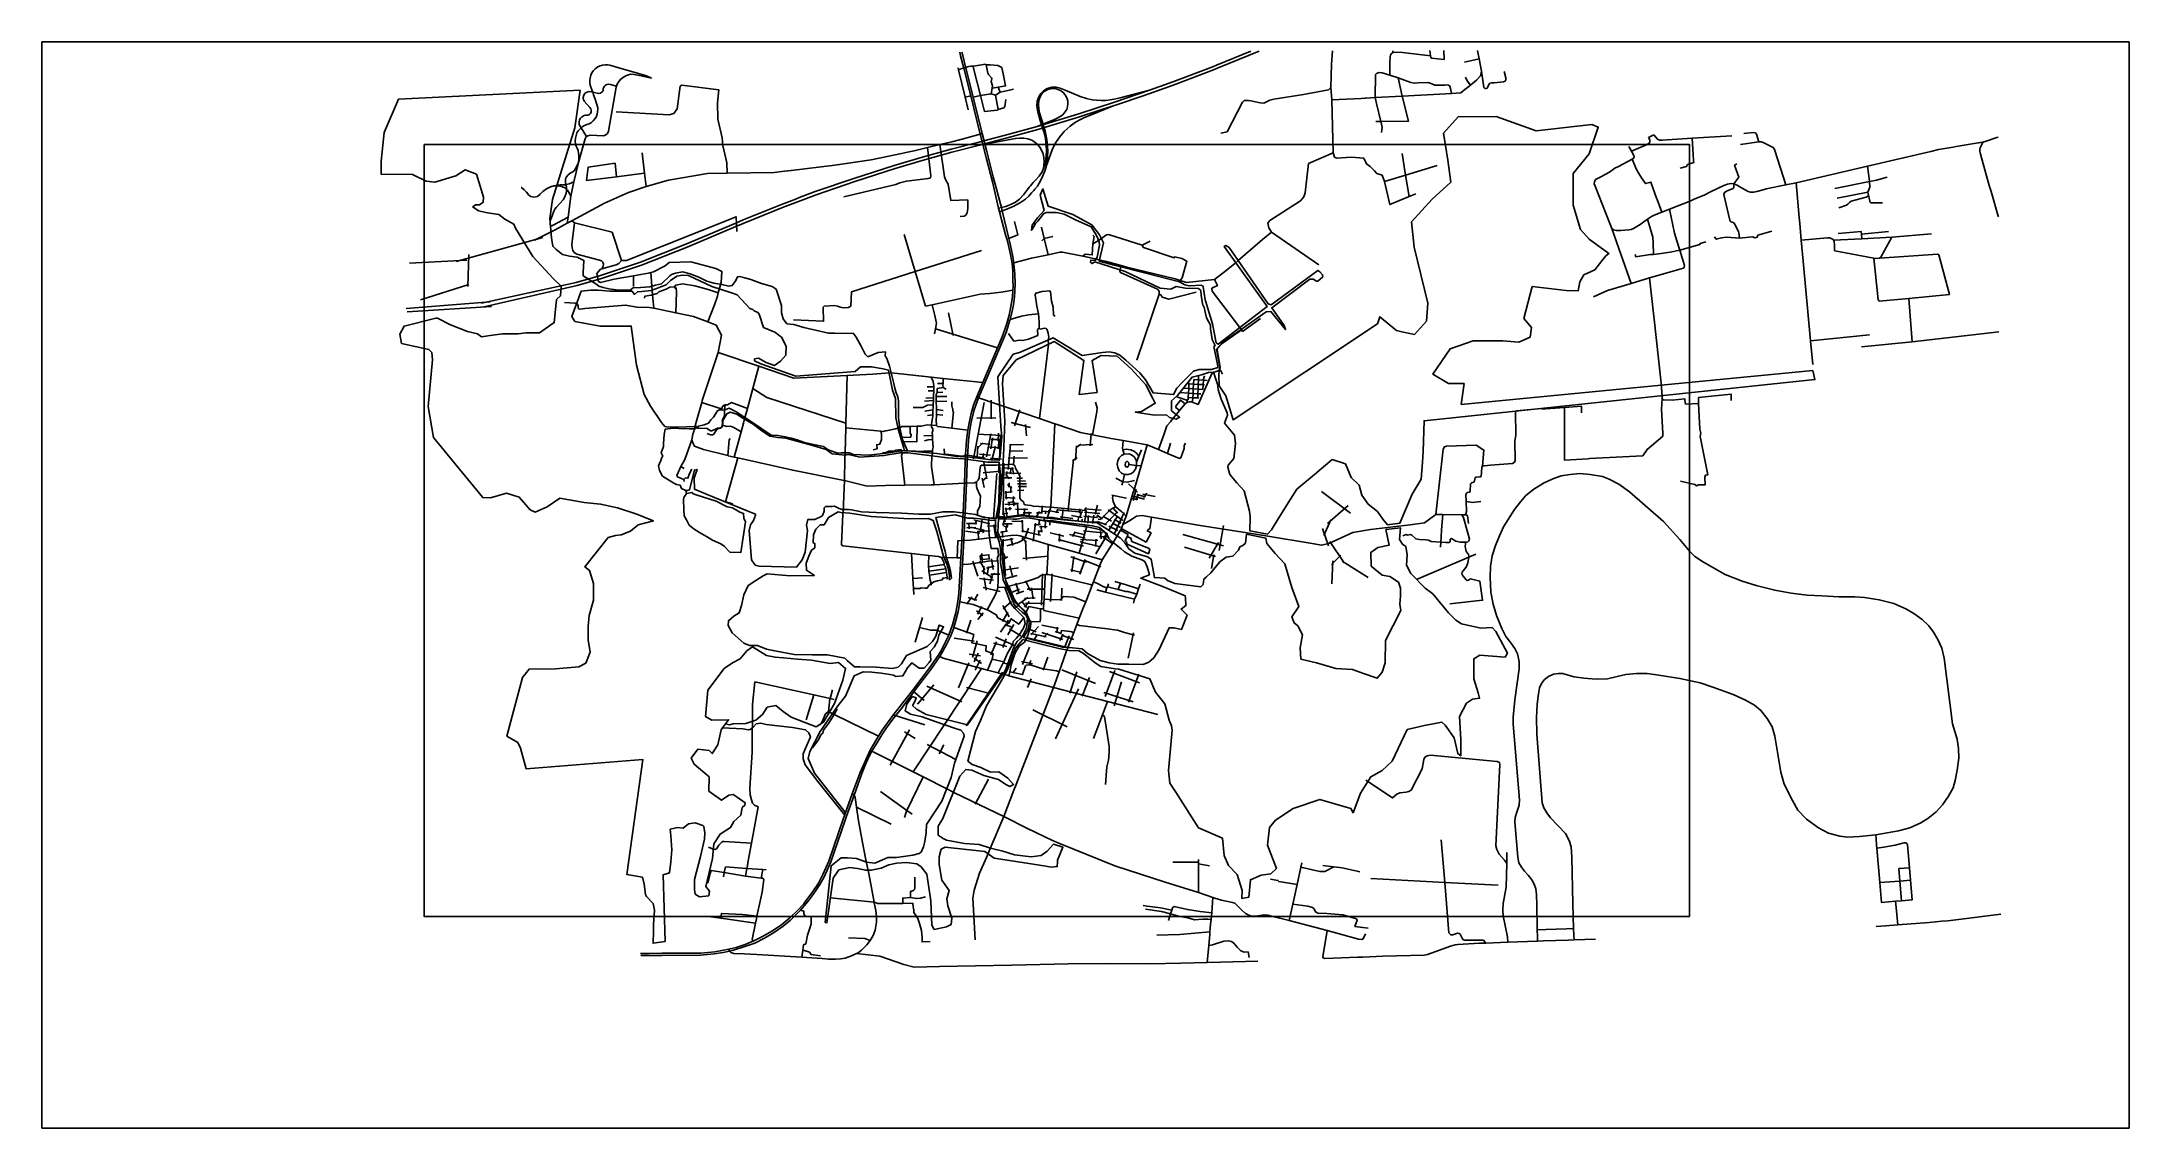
# Model space of a CAD drawing. Header units: metres. Extents: x 5935 to 17898, y -921 to 5308.
import ezdxf

# ---------------------------------------------------------------- set-up
doc = ezdxf.new("R2010")
doc.units = ezdxf.units.M
doc.header["$MEASUREMENT"] = 0
doc.header["$XCLIPFRAME"] = 0
for name, color, linetype in [('图框', 6, 'Continuous'), ('底图', 73, 'Continuous'), ('水网', 141, 'Continuous'), ('路网', 2, 'Continuous')]:
    doc.layers.add(name, color=color, linetype=linetype)
picture_1 = doc.add_image_def('image1.jpg', size_in_pixel=(8192, 4266))

msp = doc.modelspace()

# ---------------------------------------------------------------- linework, layer by layer
at = {"layer": '图框'}
msp.add_lwpolyline([(8125.849015533182, 4720.05688361169), (8125.849015533182, 293.2143694182319), (15377.30044439563, 293.2143694182319), (15377.30044439563, 4720.056883611689), (8125.849015533182, 4720.05688361169)], dxfattribs=at)
at = {"layer": '水网'}
msp.add_lwpolyline([(13589.34838555169, 3691.703994106708), (12762.40109577265, 3140.656380728544), (12720.37105063078, 3278.997277033513), (12683.2857477635, 3335.815850133376), (12680.81339694868, 3396.340001728089), (12683.2857477635, 3423.514098249749), (12686.15085069779, 3444.450052432408), (12667.65296967289, 3545.349479653158), (12699.81369015912, 3581.710545375436), (12952.29111621532, 3760.141617171232), (12978.81450453604, 3761.123185819637), (13062.80513260597, 3658.55022921524), (13054.94635088131, 3682.107658116072), (12983.32824779636, 3783.548085970974), (13202.51530836408, 3947.610380073255), (13223.72697118692, 3947.610380073255), (13236.29682738787, 3937.405544519703), (13240.22491761192, 3935.835576288411), (13247.29543124124, 3936.620568814089), (13277.04224834594, 3961.183164917292), (13275.07259423128, 3972.007533997699), (13258.33061554659, 3988.24407920828), (13247.00518567721, 3997.100365892193), (12981.10314019201, 3800.293724148657), (12962.88392092133, 3805.705917098896), (12739.78067909893, 4128.427630670326), (12720.80684574875, 4140.276762331128), (12711.31994939614, 4134.74716531341), (12958.03006074745, 3790.63498570955), (12676.06911555096, 3573.604736439773), (12665.15395577307, 3583.023906664968), (12644.40288148567, 3690.670619652023), (12617.0805760936, 3778.031844086434), (12606.15167832374, 3817.741482382039), (12602.17753737514, 3829.158001920268), (12590.25507388442, 3905.10270681645), (12580.31970119048, 3912.051900666711), (12509.59407984407, 3908.250767371379), (12485.25239032467, 3913.710847052293), (12454.94950970487, 3931.580183444314), (12269.65480693043, 3979.728129759524), (12080.34344859322, 4027.078872180433), (11995.2178103881, 4050.926749997773), (12019.88035111635, 4155.857442670191), (11996.80893811461, 4201.963348754417), (11952.5146849297, 4258.080726902263), (11844.44416144176, 4318.292933534876), (11701.51222334249, 4366.562236633306), (11672.50193331604, 4464.394928322946), (11656.73705914882, 4429.597708327576), (11679.89577749596, 4341.026734216192), (11641.03359949599, 4299.667366931704), (11610.03951091346, 4256.710009184351), (11606.54014358668, 4227.239267077921), (11609.03968587081, 4229.237289193632), (11620.53749095893, 4248.218448832704), (11630.53557880556, 4267.199608471774), (11644.03303397897, 4279.187707525916), (11657.03055630858, 4297.669361636059), (11678.52644924333, 4323.144059511063), (11693.02368881443, 4330.137120095988), (11751.01264709883, 4328.638603509204), (11795.00425801097, 4319.148032099705), (11863.49119634085, 4284.682251524062), (11893.98539272454, 4271.195635883132), (11949.00369314819, 4247.596375475738), (11974.49884560857, 4206.637039844093), (11985.99665069668, 4185.657874909376), (11993.99512910298, 4160.183160214307), (11997.49445578481, 4141.202000575236), (11983.49710841255, 4073.269450481808), (11971.86115115077, 4055.009737155386), (11946.51321468716, 4056.260477335576), (11944.12902276162, 4043.797564610822), (11954.82262693533, 4036.255194278657), (11969.60495016224, 4046.625942972843), (12143.73379512783, 3991.34450533354), (12343.38689433559, 3895.618173810993), (12404.47194078611, 3890.558193063191), (12435.17269478867, 3904.789399428926), (12490.24415880253, 3896.250675609486), (12564.62225698975, 3894.353187034076), (12576.98673427529, 3881.63348234683), (12580.02799240837, 3856.310114614394), (12588.64484303299, 3796.546919669653), (12593.71355239487, 3791.988715159822), (12609.9446647451, 3725.541360160131), (12633.26084161558, 3683.504547858198), (12633.26084161558, 3661.726429742213), (12642.83020656495, 3600.914200860438), (12659.98603209642, 3567.582446020252), (12652.36120268468, 3560.281208168226), (12674.19335126307, 3447.934800267957), (12675.46895226873, 3439.968648348381), (12638.47636052475, 3429.453331178552), (12567.04233840318, 3429.771970527307), (12534.60031424119, 3419.858290333074), (12472.05725226445, 3357.36533307898), (12439.24775713979, 3323.045432944205), (12420.79243137403, 3285.652119711727), (12303.39600616715, 3294.872392644958), (12260.49628110181, 3369.982183056682), (12227.13218568012, 3409.47413604551), (12147.51950610375, 3482.943498965389), (12113.64214629576, 3512.177801390361), (12085.41097925165, 3523.974084400734), (12051.5335787987, 3530.641558949245), (12013.54986003068, 3526.538505451731), (11898.05878863285, 3508.58762537502), (11731.33919228197, 3611.338168246533), (11538.4615650358, 3525.85618261486), (11502.59012350021, 3516.872063421948), (11413.26943906146, 3386.328596944737), (11426.31163018743, 3200.157821791034), (11431.00998279543, 3104.735243857971), (11437.72001639292, 3043.555294672007), (11427.83199506183, 2934.481062600868), (11422.24441231102, 2908.864420180674), (11376.55766325389, 2911.491765102217), (11254.38785486749, 2925.839551352148), (11167.39714199545, 2932.424473011952), (11064.04472455957, 2947.461898827887), (10874.83823018472, 2964.076088182168), (10773.13550984347, 2950.314868127824), (10673.02192562635, 2938.14149603596), (10585.0914609428, 2941.846435368267), (10563.37368724428, 2950.844145175294), (10516.75994888891, 2950.844145175294), (10497.16099625926, 2950.314868127824), (10442.56536263583, 2969.453009451963), (10414.95142975153, 2987.493775966579), (10367.68920127236, 2996.514176043957), (10306.6199657061, 3010.8406680891), (10263.60598769572, 3026.759011272663), (10230.15068501375, 3036.310000362739), (10196.16435610379, 3043.738566121758), (10153.15037809342, 3050.105886575117), (10115.44674365275, 3053.28955521183), (10013.85018791215, 3121.824936505609), (9914.546332322188, 3187.090109918094), (9875.249619197568, 3208.314561889494), (9854.539189856832, 3200.355390297709), (9835.421879844975, 3196.110493175404), (9818.95974161798, 3198.232950146592), (9806.74589450473, 3191.865612873165), (9783.911319607116, 3155.784046203795), (9768.51123383608, 3140.396325673059), (9755.235334266861, 3122.355559158439), (9730.276613812382, 3112.273947415537), (9697.883363586368, 3104.314775823756), (9692.041953143727, 3092.110723929734), (9747.800804495335, 3090.518889611374), (9767.980207608101, 3077.784215064521), (9773.821618050733, 3076.722986578929), (9788.690636948842, 3083.090323852355), (9806.74589450473, 3092.110723929734), (9831.704614959217, 3096.355604231971), (9838.07705162983, 3134.559611052462), (9842.856368971563, 3146.233057113724), (9860.380600299464, 3175.416663856837), (9880.560003412227, 3183.906441281382), (9918.263597207948, 3172.763601052886), (9942.160224561527, 3155.253440371029), (10012.25706858326, 3116.518827717776), (10062.17455013718, 3077.784215064521), (10106.7816068315, 3047.539379835815), (10153.51284972764, 3040.110830896864), (10199.71302575085, 3034.80472210903), (10346.47160428732, 2995.89487799804), (10429.84438852322, 2970.956151557164), (10465.42383676207, 2946.017425116288), (10502.06537810183, 2941.241938981288), (10538.17585256866, 2937.527647691744), (10558.8862819094, 2941.241938981288), (10622.75753945277, 2927.300979691258), (10761.20597413203, 2935.787948164618), (10853.60774875159, 2951.838883936142), (10899.8661283384, 2950.776326665256), (11125.5080941735, 2922.628381905934), (11218.5565705392, 2917.846874186953), (11355.20488117629, 2898.720809670903), (11421.13634977544, 2898.189531035461), (11428.18824801921, 2842.11041853998), (11429.85664178929, 2813.770035394407), (11426.7810386763, 2775.548804825334), (11421.81544554408, 2692.95943339146), (11419.23725528817, 2637.467963575849), (11406.18823581116, 2573.116473021461), (11372.50747561012, 2576.398135368365), (11334.83375585018, 2581.024713450445), (11285.37385510565, 2597.638347742517), (11256.75026110163, 2601.423720635094), (11163.81420865836, 2614.020386532424), (11138.56646198825, 2613.347651133731), (11098.84334272833, 2613.011283434384), (11027.52857288023, 2600.297970372589), (10960.35353149337, 2600.297970372589), (10863.89709828591, 2605.461142231276), (10717.49001724807, 2608.903251197046), (10632.22943782007, 2614.066423055732), (10574.52779866353, 2624.392749953039), (10558.16467152657, 2626.113812845959), (10521.13228837984, 2626.113812845959), (10505.63034637249, 2632.998030777498), (10478.07136545608, 2645.04543738779), (10461.70823831912, 2643.324374494872), (10427.25949185113, 2643.324374494872), (10418.64731539536, 2635.579625116874), (10417.78613026574, 2616.648000575044), (10411.75759048873, 2595.995329960361), (10404.86782493715, 2587.390049135904), (10364.96968853696, 2568.408149413887), (10325.25380407755, 2570.133551884084), (10317.48330317701, 2536.488371915903), (10323.52704416408, 2505.431278832951), (10310.57622287816, 2382.06562455631), (10293.30842051867, 2337.205378992048), (10260.49965700306, 2296.65862278321), (10045.58868869258, 2301.523692594916), (10023.46544100629, 2307.050076979844), (10001.34219331999, 2338.826766168079), (9988.897848714292, 2505.999780276607), (9997.194051354792, 2539.158069766088), (10013.78649728075, 2564.026791088219), (10024.84814144637, 2594.421879975207), (10024.84814144637, 2599.948264360131), (9977.836245193615, 2619.290584477267), (9748.307484400273, 2711.857468259545), (9675.024198496028, 2743.634157447779), (9673.00613624991, 2806.744242959148), (9683.194605026652, 2835.249092719593), (9690.32653317037, 2856.627717424875), (9674.704241475996, 2852.216267999391), (9651.610351818757, 2754.485354535011), (9646.17652890113, 2738.875558660018), (9633.271108020625, 2734.803437265668), (9626.139179876907, 2735.482126968071), (9630.214567387604, 2718.854296539472), (9661.459232066238, 2724.283797338629), (9668.591160209957, 2717.157589103534), (9684.553081078533, 2709.692036017239), (9799.419561581188, 2673.856513287566), (9862.431300437744, 2642.375890918205), (9892.850791409493, 2635.862656383846), (9936.307149019205, 2611.980802031218), (9956.948929045055, 2603.839267273305), (9959.206186802205, 2577.543750129966), (9967.027168726481, 2556.138196497459), (9940.732977259917, 2379.396078086726), (9877.86081315015, 2382.013667369427), (9845.551494738973, 2416.042126203747), (9826.340579414986, 2429.129988516919), (9779.186425848957, 2450.070585038064), (9745.13067537012, 2471.011181559208), (9704.089115330771, 2494.569350542986), (9673.526269632192, 2512.892374601497), (9644.709856001264, 2537.323067739488), (9629.86506149136, 2566.988905802749), (9615.893442370336, 2589.674550632319), (9615.020226336512, 2627.193122903549), (9612.400537590078, 2684.779750721647), (9614.147010302686, 2696.122564726398), (9630.214567387604, 2718.854296539472), (9626.139179876907, 2735.482126968071), (9601.952997923398, 2746.211815891484), (9593.1737707369, 2766.497523104996), (9573.420529889769, 2769.238840800355), (9557.508155211155, 2777.462760246311), (9492.73027148782, 2817.689481040832), (9475.720523894608, 2850.036942381766), (9469.13612382721, 2876.901785152039), (9482.30496460695, 2908.152729506865), (9488.889364674342, 2924.60060203891), (9493.827685047369, 2932.276271401845), (9485.04845786087, 2952.013711712267), (9498.665368532484, 2988.551842279581), (9498.665368532484, 3003.980671054002), (9501.472836932435, 3057.280250661957), (9507.087814377284, 3086.735282825832), (9554.114261520934, 3092.62457697579), (9585.469074004995, 3090.975655350124), (9645.428336723196, 3088.77707075581), (9669.081988585702, 3089.876363052967), (9681.733906933947, 3089.876363052967), (9687.2347533686, 3102.518174010054), (9577.217824675485, 3098.670667790079), (9517.808650665243, 3099.769960087235), (9505.706780380013, 3101.968527861477), (9486.453797536244, 3125.05358200141), (9422.726992133274, 3218.76212782955), (9387.388405848267, 3284.968922231377), (9343.901117434156, 3453.579278343104), (9312.823747355931, 3678.003830895477), (9134.835258256457, 3678.003830895477), (8990.7493288319, 3704.821846599293), (8972.385454196092, 3733.051351863372), (9026.504485175112, 3879.03160300668), (9082.354828301632, 3884.346424589209), (9124.020938591206, 3884.346424589209), (9190.509446184198, 3879.03160300668), (9318.16737913695, 3879.03160300668), (9331.465105042513, 3859.543940690821), (9348.308858673608, 3874.602593431277), (9374.017722263465, 3876.374200625452), (9427.208544595842, 3882.574817395033), (9464.442079583556, 3894.97606775426), (9483.058887722362, 3903.834086905068), (9512.313819682686, 3915.349525257172), (9538.022723917498, 3939.266213968505), (9574.369751973833, 3964.954493053943), (9606.284245373256, 3969.383502629347), (9640.858259566823, 3967.611895435172), (9774.10365333554, 3904.648228606811), (9888.463860382724, 3868.330306356324), (9920.37835378215, 3856.814868004216), (9992.185943608372, 3778.864201920713), (10009.91620417085, 3772.663585151132), (10017.89484784318, 3765.57715637443), (10039.17113613118, 3756.719137223621), (10047.14977980351, 3746.975306065694), (10071.2264236258, 3670.883341483153), (10136.45217401628, 3643.963867135348), (10174.73686861425, 3614.21074974456), (10200.25998479792, 3563.205410451798), (10198.84200454414, 3510.783266457611), (10169.06502888904, 3476.779718142481), (10135.03423440745, 3452.69387001759), (10085.40594164894, 3469.695644175157), (10042.86738757953, 3493.781492300046), (10020.18019125846, 3489.531044555637), (10020.18019125846, 3479.613344365398), (10055.62896599383, 3461.194748686341), (10255.56007663669, 3390.354009013098), (10597.28628622103, 3417.273500180973), (10627.06326187612, 3444.192974528777), (10690.87103201282, 3444.192974528777), (10757.51476265707, 3432.858452817046), (10787.29173831218, 3425.77437884972), (10809.82684124287, 3311.339894195158), (10828.46706087095, 3263.446300932729), (10830.24231020577, 3151.694566500328), (10844.44438617431, 3080.741081918159), (10874.62382809114, 2978.745440472509), (10879.8334486692, 2963.637458916078), (10897.24202156924, 2962.108815158343), (10867.53677196852, 3028.575544865728), (10851.84477419064, 3091.990208149864), (10845.09019373163, 3150.365596188642), (10845.6479643345, 3208.325478112961), (10843.97469317082, 3247.894248347659), (10840.62815084345, 3272.415736207173), (10832.26187631492, 3295.265309409469), (10823.33779053856, 3323.130643403494), (10817.20251713165, 3349.881362019349), (10793.35799659968, 3448.172013672492), (10777.30003172217, 3492.741759860046), (10767.4867970929, 3507.004083349681), (10769.27102896094, 3531.071748982171), (10728.45220322923, 3526.814909612316), (10668.37917530536, 3502.625769456138), (10654.03337880548, 3516.960066012358), (10629.82484213131, 3562.650667822925), (10602.02983600969, 3613.716609816997), (10584.09761070732, 3637.905749973174), (10522.23132773725, 3636.113958698626), (10479.1939382376, 3637.905749973174), (10444.226074511, 3637.905749973174), (10302.65887178538, 3669.610634295493), (10244.30569413406, 3687.551069110612), (10205.70279024876, 3691.139159437649), (10184.15698531952, 3719.84386523388), (10174.28184843651, 3753.930723340733), (10174.28184843651, 3796.090759453317), (10144.53881131186, 3890.511265076335), (10120.2997909277, 3905.760640556209), (10059.2533571765, 3922.804061199599), (9999.104648361968, 3946.126631505272), (9956.910804085097, 3956.890902486384), (9932.671783700938, 3962.27303797694), (9921.89888123632, 3960.478992813423), (9912.921469289962, 3939.847481842991), (9891.586286474265, 3910.760859606051), (9871.916936797013, 3907.953203566542), (9833.140194474892, 3917.499230736858), (9786.495728539854, 3923.676080751802), (9745.47107679831, 3936.029763961628), (9699.950606217924, 3958.491012277695), (9650.496192541188, 3977.021545502461), (9607.785629057556, 3989.936766648212), (9566.760977316011, 3980.952260593762), (9544.281720542012, 3973.090830411165), (9534.16604686472, 3966.352442460289), (9486.116200609367, 3919.682811831428), (9452.959272480748, 3912.944440700621), (9419.802384997074, 3902.836875594376), (9365.852152481497, 3900.02921955487), (9324.827500739955, 3897.221563515361), (9306.844062804794, 3884.867880305536), (9225.91875467637, 3885.429418241466), (9184.3321052575, 3892.167789372272), (9152.861129515915, 3899.467698439008), (9128.133963322494, 3906.767590685677), (9116.332337258167, 3917.436693727849), (9038.11861610055, 3966.93409719632), (9037.55661842322, 3984.34155454923), (9041.663993506929, 4054.204005487131), (9002.817423166462, 4074.06307170184), (8959.45377668006, 4079.479183727683), (8918.800375881223, 4089.408725245075), (8882.664010583376, 4117.391967908587), (8863.69241270526, 4135.44566905471), (8855.561756932464, 4184.190660467231), (8846.815248928022, 4295.703549948603), (8861.306229177335, 4404.298780152456), (8989.55509900943, 4814.933113593839), (9019.976053199254, 5030.604099611309), (7978.420315447653, 4978.495683506322), (7897.297757393132, 4788.878897131312), (7879.914360805367, 4623.868876355378), (7879.914360805367, 4550.048613198285), (8059.542873502167, 4547.153694651316), (8137.768219114532, 4509.519837641046), (8188.469822979222, 4503.730017367174), (8307.256427296368, 4539.916423513991), (8362.303870146765, 4574.655361977295), (8426.043031613523, 4548.601162334835), (8467.279037077638, 4417.040048165563), (8464.558548863513, 4388.044859812686), (8443.701553845158, 4372.641160218327), (8421.030859372437, 4373.54725722622), (8404.708011377605, 4361.767962483495), (8438.260577416917, 4338.209356177971), (8489.94969090541, 4328.242255451027), (8553.4275866551, 4318.275154724086), (8587.886982099111, 4291.998257394889), (8640.482924992324, 4263.003052221951), (8650.45800779915, 4239.444462736499), (8748.853164316864, 4077.048986811141), (8819.924796094105, 4000.237190642383), (8866.338927116481, 3950.961694317501), (8911.302602572705, 3907.483318175555), (8906.951276519201, 3852.410701667732), (8885.194686896637, 3830.671522006794), (8882.293775764341, 3811.830894027293), (8872.154365438208, 3698.333505764056), (8788.028755500462, 3638.913053324048), (8709.704927182356, 3640.362337574798), (8664.74121108119, 3634.565217391859), (8574.813860168735, 3633.115933141109), (8492.138665152195, 3621.521709595297), (8455.87764180297, 3617.173856843044), (8432.670555969311, 3634.565217391859), (8374.652902352576, 3647.608725188423), (8277.473314254323, 3685.289981147427), (8202.050356423582, 3724.420521357183), (8193.347704316575, 3722.971253926497), (8011.115435692437, 3678.179449214751), (7986.569424026227, 3631.851888287942), (7996.569666055036, 3579.165635602129), (8153.84605937095, 3544.647040016187), (8170.210080696739, 3526.479366096249), (8174.755648950279, 3483.785343317438), (8149.6172778316, 3217.502086152324), (8179.85248461523, 3038.560205742591), (8303.119056242034, 2889.829301766747), (8462.103553440913, 2695.039150572464), (8507.23736864382, 2693.584399799946), (8597.504917759728, 2719.770115546076), (8671.757301126952, 2697.948685757636), (8734.362224712491, 2623.755824476934), (8763.480792876817, 2610.66296660387), (8830.45350371925, 2642.667719080206), (8903.249944452527, 2690.674864614778), (9043.019096028238, 2667.398684053818), (9137.654432401043, 2657.215344545856), (9235.20165404175, 2635.393914757415), (9338.572605573292, 2601.934394688493), (9440.487614470894, 2561.201053476712), (9353.131869332983, 2537.924872915754), (9309.454037408974, 2503.010585254247), (9255.58464769228, 2481.189155465805), (9223.554234905012, 2476.824869508118), (9181.332304970005, 2466.641530000155), (9046.355436474, 2297.952186853918), (9074.087808732818, 2277.534189813656), (9095.981778275063, 2203.154323028337), (9097.441378954212, 2106.898041655639), (9072.628208053678, 2019.392332845919), (9065.330204657945, 1956.679907357951), (9065.330204657945, 1879.383205478394), (9077.006969446165, 1809.378624974566), (9052.244686018841, 1746.376810234311), (9012.55676528272, 1725.382406318915), (8879.485535110402, 1713.718833636971), (8727.737667437805, 1711.386125828607), (8690.384351792312, 1662.399177752662), (8599.335606801793, 1326.488664646147), (8662.369334574487, 1291.497980240447), (8678.711407629078, 1258.840020463174), (8711.395594383215, 1139.871703575825), (9379.086269045552, 1193.524084088561), (9287.35155929042, 533.8037840981304), (9376.723862811416, 517.7003865377172), (9386.979720909705, 478.1738514911904), (9394.30532222421, 419.6160161859443), (9400.165795146826, 407.9044558529221), (9438.258889466288, 366.9139694572441), (9447.049619172689, 328.85138575987), (9441.189146250073, 246.8704297885797), (9441.189146250073, 208.8078292711398), (9438.258889466288, 140.0023849820245), (9507.119517435667, 150.2499939658937), (9495.398571590438, 532.3398495690453), (9532.02657816296, 542.5874585529145), (9539.352179477468, 605.5371310855516), (9546.677780791977, 675.8065267238197), (9539.352179477468, 754.859596816872), (9536.42192269369, 792.9221973343138), (9578.910402188823, 803.1698063181811), (9611.143064230626, 798.77796909079), (9641.910557235587, 825.1289924551402), (9680.003692200004, 829.5208296825313), (9722.492171695141, 814.8813834712691), (9729.817773009649, 809.0255948947251), (9734.213117540374, 772.4269457264398), (9732.74798914848, 737.2922479073058), (9709.306056813082, 636.2799916772948), (9675.608307024328, 504.5248748555405), (9675.608307024328, 447.4309908994491), (9680.003692200004, 421.0799675350972), (9704.910712282352, 404.9765699746839), (9757.655049875777, 412.2962930803131), (9762.050394406502, 438.6473164446652), (9741.538718854874, 464.9983398090153), (9779.631813174345, 624.5684313442725), (9786.957414488854, 709.477273193801), (9822.12029266948, 765.1072226208071), (9882.190231577411, 803.1698063181811), (9901.236778737144, 836.8405696082282), (9940.7950014485, 874.9031533056022), (9949.585731154893, 917.3575742303674), (9964.236933783908, 930.5330859125442), (9965.702062175797, 945.1725489438704), (9920.283325896877, 977.3793608847681), (9896.84143420642, 992.0188070960266), (9871.934373479122, 989.0909212177884), (9830.911022375882, 959.8120119752), (9757.844577262009, 1011.702456832268), (9759.309705653894, 1093.683412803561), (9672.867658916675, 1165.416759790982), (9656.751327895776, 1200.551457610114), (9694.844422215245, 1251.789552989665), (9759.309705653894, 1244.469829884032), (9776.891165066681, 1226.902480974464), (9809.123786463537, 1276.676641824926), (9828.170333623271, 1363.049435023609), (9836.961063329669, 1374.760995356633), (9871.295719432417, 1420.810133714824), (9774.85225196294, 1418.459748016072), (9739.568048616555, 1439.613286585105), (9751.3294361837, 1590.038543187513), (9845.420618010756, 1714.609473003313), (9892.46620892429, 1747.514990526308), (9937.15955484035, 1771.018931614164), (9974.796003184201, 1815.676428091121), (10007.72792088816, 1839.180385999045), (10087.73144227151, 1788.572067567138), (10137.79695272113, 1779.744055415811), (10186.38993739857, 1775.330049340149), (10265.90571942213, 1767.973372547376), (10345.42150144567, 1762.088047933224), (10452.91506991592, 1744.43202363057), (10501.50805459336, 1748.846029706232), (10541.26596592761, 1715.005333279545), (10526.54083014064, 1648.795275784725), (10477.9825156027, 1514.595513608898), (10414.6643951383, 1407.188082894621), (10373.43395803187, 1380.704063260707), (10288.02811356454, 1413.073424328837), (10229.12752977173, 1436.614773245643), (10183.47959663865, 1467.51281577529), (10142.24915953222, 1502.824830740463), (10092.18368972755, 1492.525500050649), (10065.67842905303, 1451.328126831189), (10027.39304349097, 1418.958765763056), (9969.964985470335, 1399.831422921916), (9897.811751017798, 1396.888752204804), (9875.724027014872, 1392.474746129142), (9854.12839138104, 1397.785564535728), (9836.961063329669, 1374.760995356633), (9953.203903660728, 1368.899656157986), (9984.630048026154, 1362.402905289264), (9994.021753913714, 1365.651280723623), (10011.36031912532, 1377.561973829552), (10029.78251925956, 1397.774076429983), (10055.79036707698, 1402.105243675802), (10085.771583589, 1393.803851001363), (10237.6291519726, 1376.475885284972), (10311.5579202746, 1362.625350674994), (10330.96421585713, 1346.004702414995), (10340.20529157241, 1323.843843675017), (10335.58477403724, 1309.069937848364), (10307.86146560152, 1248.127588928475), (10298.62038988625, 1225.043358971825), (10298.62038988625, 1197.34228975187), (10310.63381676756, 1163.177622015197), (10381.88603404277, 1067.610156025219), (10536.21237648589, 874.6260090620726), (10537.13647999292, 892.1700285387469), (10363.40384196727, 1114.701987155195), (10326.92658750188, 1198.959640111827), (10337.35250405694, 1238.893540360395), (10395.88183690705, 1353.742034143457), (10496.66545306971, 1500.745079919323), (10541.35006032223, 1555.982112581818), (10590.58344677909, 1672.890055365178), (10642.71290761959, 1695.461374199525), (10692.52548456621, 1693.146377921685), (10745.23417654142, 1687.937606861431), (10795.04679413298, 1679.835077838828), (10816.47777708794, 1676.941319876479), (10829.22053689195, 1668.260029169369), (10869.97802939916, 1673.789626187086), (10897.20120176635, 1718.932297495908), (10921.5282997499, 1747.869910759529), (10962.65265354557, 1717.196046082512), (10991.03424753724, 1716.03853953356), (11020.57426315337, 1749.606162172926), (11029.84171743902, 1761.75995570683), (11028.68329581455, 1786.646304459145), (11026.94564305538, 1812.690142940349), (11051.27274103892, 1839.312743106062), (11053.58958428786, 1843.942752481807), (11067.49080636128, 1871.144114332032), (11076.75826064694, 1905.290481835838), (11103.32993516428, 1954.613831251261), (11078.53936285408, 1963.8746910061), (11057.82933996281, 1899.425425402389), (11039.95787885567, 1869.663511116572), (11008.68281175695, 1841.389684976018), (10891.02894145798, 1789.306313950756), (10862.73241733966, 1741.687257821477), (10841.88237260717, 1722.34199419262), (10810.60730550844, 1714.901519826182), (10716.78206356732, 1722.34199419262), (10622.95682162619, 1725.31818730321), (10593.17102601766, 1723.830099157947), (10552.96020804289, 1759.544399664939), (10536.57801842596, 1774.425365217883), (10437.84656561966, 1792.364101206234), (10349.86785538444, 1792.364101206234), (10246.97744905715, 1795.344028371693), (10145.57822453253, 1814.713647457529), (10088.9139257044, 1826.633406579554), (10036.72317228435, 1847.492997658153), (9990.497064785175, 1847.492997658153), (9957.691430930452, 1859.412756780178), (9892.080163221002, 1919.011552390317), (9868.221498247596, 1962.220689720207), (9869.712680050294, 1989.040151949784), (9901.027132102321, 2014.369642186599), (9930.850442996607, 2033.739261272434), (9944.27091664106, 2075.458426609564), (9957.691430930452, 2138.037166205222), (9983.041237061607, 2190.186118671618), (10027.77616275809, 2218.495552893955), (10069.52880613908, 2246.804987116297), (10091.89628930979, 2257.234774245562), (10224.60996588643, 2246.804987116297), (10363.2883290289, 2248.294959109057), (10317.04828031302, 2278.480436321415), (10316.46396855999, 2319.351584341914), (10330.48814159702, 2359.054999212736), (10346.84972422601, 2392.919664234864), (10365.54867580199, 2406.93263023161), (10365.54867580199, 2430.871454151076), (10356.199200014, 2434.958562225102), (10357.95221656301, 2480.500710124559), (10371.39207784701, 2513.197641997011), (10396.51878386601, 2537.720340901348), (10418.13945678697, 2538.304199066153), (10443.90095558275, 2580.61490933869), (10498.82910551472, 2612.727949406204), (10515.19064749876, 2609.224716317052), (10565.44405953674, 2604.553716438093), (10687.18823404182, 2585.880599505586), (10905.14777657578, 2573.61925846345), (11017.34140474178, 2575.370866597992), (11043.91958245059, 2563.45946704925), (11063.83727275187, 2499.656832100291), (11091.96833129238, 2401.197727476405), (11100.75556553336, 2365.49166880223), (11116.57254652219, 2326.858884834439), (11125.94559637924, 2304.030420816193), (11131.8037525399, 2278.860569835027), (11136.49027746842, 2246.666591605232), (11135.90446185236, 2229.691578174223), (11138.83349928774, 2223.83812758699), (11148.20654914478, 2232.032948317077), (11142.93420860019, 2272.421780917097), (11135.31864623629, 2301.103695522574), (11126.53141199531, 2326.273546503742), (11117.15836213825, 2354.370105958455), (11111.30024662255, 2387.734794489779), (11104.85627484583, 2411.733951989483), (11058.00334097942, 2581.057092079371), (11168.72232983602, 2595.690718547461), (11241.94915990938, 2577.545011634991), (11275.92642499623, 2576.959673304294), (11312.8327681634, 2572.862254529215), (11339.19443024141, 2569.350190904899), (11377.27236399578, 2563.496723497598), (11400.70494799346, 2564.667416979059), (11400.70494799346, 2504.376862474483), (11421.2084539108, 2440.574227525523), (11428.82405691966, 2403.697475369887), (11428.33550466092, 2321.451822004625), (11442.98089506256, 2243.600898918276), (11444.73834191076, 2223.699160193648), (11477.5844174874, 2155.016586493779), (11499.84541089789, 2102.335514388595), (11505.7035264136, 2084.189807476125), (11518.00565435097, 2069.556181008038), (11553.74036628602, 2038.532879439635), (11573.65805658731, 2020.972510857863), (11584.20269703154, 2001.070772133239), (11578.97762655991, 1946.833978393487), (11557.30248941043, 1903.518420499853), (11541.48546777666, 1884.787375256686), (11525.08267117177, 1869.568393637835), (11505.16498087048, 1837.374415408043), (11456.13733913357, 1701.904115833195), (11240.65465900352, 1391.753417556962), (11003.6392209721, 1451.899571786564), (10947.20700478934, 1481.972640491332), (10925.57462612374, 1502.647883635896), (10938.74216626518, 1526.142472766512), (10946.26648072386, 1545.877928309035), (10922.75301328235, 1555.275770689308), (10891.71531267206, 1511.105938414128), (10883.25047414791, 1471.635027329086), (10913.34765069272, 1453.779130170578), (10980.12579417554, 1436.863037434179), (11060.07147779981, 1409.609314715466), (11166.35220106202, 1372.017962014439), (11202.0926032896, 1361.680348852193), (11218.08175627243, 1343.824451693685), (11220.90336911382, 1327.848129739259), (11166.32854570307, 1171.384149511899), (11145.6367317479, 1089.622981355756), (11093.93408349216, 953.2980541779594), (11004.84105139959, 820.5199913430458), (11003.33096969671, 775.2547353861172), (10995.78072376207, 722.4452925297848), (10988.23047782743, 692.2684608318522), (10974.63998637114, 662.0916291339217), (10962.55957661774, 654.5474085943879), (10926.31834735754, 643.9855166591077), (10832.69515144621, 631.9147974359894), (10782.86343072972, 631.9147974359894), (10722.46138196271, 604.7556371338032), (10708.87089050643, 598.7202775222448), (10660.54925149282, 604.7556371338032), (10603.16728484169, 625.8794210043634), (10551.82552306727, 628.8971092201753), (10517.094334865, 628.8971092201753), (10459.71236821387, 583.6318532632447), (10424.7762481906, 258.6135277471785), (10434.83587248646, 256.8397171242304), (10470.34045273358, 513.45037611505), (10502.88632473426, 560.1606103855864), (10565.0193604892, 573.7597859147045), (10610.58356503218, 567.8471118716534), (10656.73951935343, 558.3867997626382), (10688.10189179756, 557.7955407683673), (10744.90922019295, 570.2121814888743), (10789.88167495766, 589.7240478811092), (10834.26242058903, 598.5930841757872), (10891.06974898442, 602.1406886016174), (10950.24403584797, 595.0454629298893), (10974.50549224268, 577.3074071606023), (11007.64311402164, 535.9185879388442), (11030.20748131393, 382.680965678177), (11035.89346548057, 242.5386738404195), (11049.16078896605, 218.86599384068), (11120.2358349188, 233.0695984765098), (11145.8228449586, 246.3263006219695), (11150.56115154916, 283.2556995872346), (11127.81717423763, 354.2737564065173), (11121.18347184995, 394.0438628428947), (11134.45083598037, 441.3892228423718), (11092.75346972682, 501.9913018073747), (11078.53846866526, 591.0006068641052), (11078.53846866526, 635.5052425724025), (11088.96280006741, 678.1160901200254), (11112.65449559998, 691.3727922654851), (11340.13918138135, 665.5934325173821), (11392.45800702829, 626.6233557465583), (11579.85462257377, 599.0591514115712), (11653.10100286646, 586.7027938110986), (11688.29733183819, 580.9998491831464), (11718.73738915294, 576.2474065398982), (11754.88497245607, 579.0988788538743), (11755.83622678746, 605.7125812041577), (11755.83622678746, 615.217483310722), (11787.2275384336, 690.3061477183255), (11732.05490914753, 707.414964782114), (11695.90736648935, 667.4944028466542), (11661.66229184902, 642.7816708256432), (11605.53840823155, 635.1777558684188), (11509.46200527527, 646.5836283042534), (11441.923110326, 667.4944028466542), (11372.48170671394, 685.5537050750772), (11306.84536107241, 705.5139776327742), (11223.13518313437, 712.1674074253624), (11119.44874552693, 731.1772116384891), (11100.42369954397, 740.6820969249857), (11072.83740522341, 759.6918843180445), (11071.88615089201, 811.0183186893427), (11098.52119088118, 854.7408381034129), (11195.59867887345, 1097.473680335626), (11229.84375351378, 1136.44375710645), (11265.04008248551, 1131.691297643132), (11334.48144545262, 1102.226122978873), (11417.24036905926, 1078.463892942565), (11460.04669203721, 1048.998718278306), (11482.87675534574, 1037.592829022402), (11503.80426934654, 1048.998718278306), (11471.461703369, 1086.06780789979), (11420.09413205345, 1123.136897521273), (11371.58028308713, 1120.285425207296), (11316.40765380106, 1147.849629542283), (11265.99129617195, 1164.958429786004), (11242.21001917697, 1183.01773201443), (11285.99848664576, 1353.43646398674), (11315.48728962912, 1417.119255958509), (11349.77321244083, 1500.24170577499), (11440.61206692686, 1655.88781024574), (11470.04043087454, 1708.714005888776), (11515.41376674805, 1831.753132205247), (11557.74600706827, 1881.200445514272), (11647.77651485532, 1859.157663644453), (11763.44483886549, 1829.965865528722), (11821.87524191545, 1818.646616437802), (11877.32450070843, 1816.263599809119), (11902.96235757649, 1803.157084041673), (11971.109788667, 1747.147825284332), (12003.30611412649, 1726.29654331882), (12085.58567123235, 1713.785777503525), (12108.24234319847, 1711.402777694913), (12284.53329610112, 1655.126685395097), (12317.0390921844, 1578.703735534642), (12370.57807912978, 1511.83365861176), (12395.43543108732, 1419.170833167465), (12409.77622825877, 1386.691065179713), (12412.64437956406, 1360.898333478368), (12391.4871403248, 1129.323402254662), (12399.16196302092, 1057.237977625338), (12434.46612303611, 1006.624815014145), (12564.27441753632, 800.7120413118665), (12700.67280239646, 741.2404390481897), (12710.59268936573, 642.1210795153037), (12735.39240678893, 585.1274599784427), (12784.99184163531, 533.0897890751494), (12814.75150254314, 441.4043945427819), (12812.27151047835, 396.8006886400072), (12851.95105835546, 404.2346368204579), (12861.87094532474, 503.3539963533439), (12923.87021856025, 530.6118063483316), (12978.42959689126, 538.0457713488502), (13010.66920921894, 567.7815640706556), (12958.58982295272, 701.592698599048), (12970.98966134184, 803.1900240386839), (13005.7092657343, 845.3157472146431), (13107.38808684692, 912.2213144788384), (13258.66630216097, 964.2589685620642), (13350.42523630431, 937.0011585670779), (13437.22422696302, 912.2213144788384), (13449.62410599709, 887.4414703905983), (13491.93139032006, 999.9070821055155), (13552.47687510379, 1094.530572296773), (13616.12726800706, 1130.208272338032), (13673.5678853162, 1184.500437738259), (13760.52697641976, 1364.810496035794), (13858.33123670308, 1388.078569324471), (13957.68797136863, 1406.69303468344), (13977.86981317819, 1389.629783181086), (14029.10061424827, 1316.72315242189), (14049.28245605782, 1226.753286980407), (14067.91182348514, 1214.343643407761), (14067.91182348514, 1307.415919742403), (14060.14957350878, 1439.268323831535), (14098.9608233906, 1516.828562520439), (14134.66712450795, 1538.545421952503), (14175.03080812707, 1544.750243738826), (14165.7161244134, 1575.774335850374), (14141.9223694198, 1655.854153291724), (14141.9223694198, 1770.787857534075), (14176.11923915341, 1790.978918230723), (14320.67880414128, 1780.106813800239), (14334.6684696186, 1801.851039481271), (14267.82907420119, 1927.656864974169), (14247.62182929998, 1949.401073835133), (14182.33685922223, 1946.294760686434), (14071.97416396797, 1971.145299516165), (14039.33167892909, 1991.336343392745), (13997.36280443193, 2033.271629770423), (13906.53073765199, 2143.384282316338), (13862.84278513627, 2174.564969251415), (13780.14771474082, 2260.311837297793), (13755.18318205896, 2307.082859290373), (13759.86401669495, 2366.326145964946), (13752.06258499002, 2414.656186325219), (13733.33916515615, 2428.687503015031), (13716.17606417923, 2453.632049199083), (13720.85689881522, 2522.22953018013), (13638.16182841976, 2511.316300685898), (13656.88524825363, 2422.451362264006), (13591.35331948004, 2408.420062394258), (13550.78592338831, 2380.357445834694), (13553.90647981231, 2302.405753727102), (13616.3178521619, 2250.957626171248), (13660.00580467763, 2243.162467052529), (13709.93491068629, 2210.422744929698), (13720.85689881522, 2176.124004439173), (13722.41717702722, 2132.471052822106), (13717.73634239123, 2084.140995641766), (13723.97749588416, 2048.283219963485), (13634.93498546028, 1876.121626291459), (13633.37470724828, 1748.280841815771), (13616.21160627136, 1693.714660704472), (13588.12647652056, 1659.415903393879), (13510.11228140604, 1685.919484765685), (13446.1405901995, 1709.304995761975), (13350.96325346312, 1715.541136513004), (13240.18309396181, 1746.721806628013), (13151.24687007342, 1768.548282436548), (13146.56603543742, 1832.468674674392), (13160.60857999035, 1907.302313226535), (13134.08372845155, 1958.750423962321), (13112.23975219368, 1975.899794207586), (13098.19720764076, 2011.757586705933), (13138.76460373249, 2071.000873380506), (13098.96190166703, 2179.988162525456), (13058.24103025675, 2314.572296871773), (13003.42449134827, 2374.039710938776), (12954.87272064674, 2431.942185974512), (12950.174164814, 2461.675893008012), (12839.07055282725, 2484.730603747123), (12834.1684471017, 2433.789382549667), (12818.481651877, 2420.074434499567), (12799.85358508797, 2413.216960474516), (12792.99060455623, 2393.624172740068), (12761.61701410683, 2359.336819434886), (12722.4000057226, 2353.458979750538), (12686.12430954763, 2327.008717991043), (12634.16177750302, 2263.332183084187), (12610.63160498844, 2240.800492327633), (12594.94480976374, 2227.085544277534), (12590.04266339323, 2195.737093994458), (12577.2971803778, 2183.981431445829), (12428.60853590471, 2203.011924341334), (12386.21492171505, 2220.269565357709), (12370.51357559944, 2232.820581593273), (12310.84846036015, 2235.958331447148), (12293.35971207067, 2342.517038401982), (12271.73603142365, 2354.302337908617), (12199.98461291369, 2376.890830031344), (12164.6003823536, 2400.461429044617), (12141.01086821691, 2435.817310744458), (12114.4726851356, 2464.298461030538), (12082.03712352013, 2484.922722552101), (12039.77259768103, 2514.38596290866), (12015.20020744445, 2528.135476196391), (11982.58804353578, 2549.976299522054), (11792.88917627721, 2566.672133481427), (11694.59961533089, 2577.475326097518), (11555.439325056, 2589.548484230347), (11488.37300890142, 2583.400531090463), (11418.23023608998, 2582.170950554528), (11418.23023608998, 2572.334238986767), (11465.60736783333, 2573.563819522702), (11501.29403744144, 2571.719448718797), (11523.44439530715, 2571.104641630765), (11559.13106491526, 2578.482175306583), (11598.50947438264, 2577.252594770647), (11666.19111438454, 2566.186285846883), (11733.25743053911, 2561.882737151036), (11780.63456228247, 2554.505203475217), (11880.31117267816, 2541.594506927481), (11899.38507388699, 2539.750136123576), (11957.22210136081, 2532.987392715722), (11996.60051082818, 2523.150681147961), (12036.63899422916, 2488.607225503032), (12050.7906298189, 2460.326688155757), (12068.01868142057, 2442.497635824139), (12121.54868583273, 2401.306401929125), (12140.62258704156, 2382.862576149606), (12182.46212931848, 2359.500377766142), (12238.45330718515, 2338.597374094685), (12256.91192519159, 2328.760662526924), (12270.44827757894, 2298.635737555675), (12282.78556339516, 2252.84414806299), (12232.94729884226, 2231.941144391532), (12363.38823193708, 2183.987167088666), (12488.29161621042, 2131.729641089956), (12488.9068994128, 2120.663332166192), (12491.52179205553, 2075.445794739268), (12464.44912792578, 2055.157581335777), (12498.28994792673, 2020.729090848616), (12465.57800067403, 1938.89690836971), (12422.77692089421, 1948.959681637601), (12395.08210456609, 1948.959681637601), (12338.66200057743, 1824.029340630701), (12308.07696273799, 1776.709816254095), (12279.46515576849, 1751.078405815095), (12246.90688705908, 1737.276884880279), (12163.04469702057, 1739.248533130978), (12100.88800590669, 1740.234357256328), (12051.5572748026, 1747.1351093137), (12001.23996890849, 1760.936647068584), (11928.23054865477, 1801.355402567746), (11897.64551081532, 1826.986813006746), (11822.66281904669, 1834.873406009536), (11784.18485772739, 1836.845054260235), (11561.21009458135, 1893.036978944912), (11588.12643824628, 1938.660805089594), (11592.76593697153, 1971.883818196793), (11592.379322239, 1986.17744383107), (11587.64475498354, 2003.669001518852), (11565.8351237056, 2041.442078223468), (11514.92578351858, 2091.15363478465), (11505.23261406171, 2113.672189068898), (11459.89435477716, 2218.407045701539), (11448.96208347673, 2267.927105800225), (11439.95804909031, 2341.892223374098), (11436.30313355271, 2438.405296709289), (11413.89630607364, 2497.297750426914), (11418.23023608998, 2572.334238986767), (11418.05785463057, 2582.167928762278), (11433.26699668291, 2709.850296027397), (11440.78171893417, 2853.141035281622), (11447.28580458699, 2934.445673179956), (11453.2956070436, 3132.609240186486), (11441.31745997597, 3346.268327532989), (11444.3223408818, 3394.307986257022), (11519.44452610733, 3485.383148759573), (11736.64266685569, 3589.692054016161), (11905.9365515476, 3481.305510383254), (11880.632796141, 3285.27047239209), (11983.14821219051, 3298.276336878763), (11954.06439545557, 3481.658159907432), (12006.21466650876, 3509.716588270317), (12097.47769165802, 3505.708248569934), (12178.71177944615, 3432.555927092448), (12262.95456876509, 3341.366051733136), (12300.06149474399, 3266.209568815494), (12316.10775387687, 3236.146979012448), (12237.88228632966, 3188.046818507511), (12201.7782337644, 3185.040567937241), (12311.09326487382, 3168.00508636546), (12380.29270911847, 3169.007175495574), (12398.34471507863, 3153.975872184017), (12436.45455511612, 3143.955014523026), (12455.50947513486, 3154.977961314131), (12409.37652585341, 3193.057247338007), (12409.37652585341, 3250.176176373823), (12444.47766436008, 3280.238782996935), (12526.71466620679, 3385.457855717624), (12581.87363879079, 3399.487069899065), (12621.98922565556, 3412.514194950398), (12650.07016897686, 3414.518373210622), (12673.13662329511, 3345.374408253587), (12677.14819823956, 3314.309712500364), (12693.19445737244, 3259.194961724772), (12727.29272246547, 3181.032211416789), (12729.29846929276, 3167.002997235346), (12713.64016617565, 3121.565924294277), (12769.8541189949, 3052.558437360668), (12776.27854055228, 3004.413686858183), (12766.64186757126, 2919.357938543703), (12734.51963784951, 2880.842121321645), (12732.9135121377, 2869.608351811088), (12742.55018511872, 2827.882895768913), (12782.70300275462, 2779.738128446358), (12826.06803116921, 2733.198197353935), (12856.58417582409, 2616.045943097774), (12859.79638660278, 2583.949437156093), (12857.3137119715, 2504.828329892132), (12958.96375646189, 2485.144495135153), (12981.81532094721, 2510.339811697717), (13021.19368976964, 2573.827894574193), (13091.29744343231, 2684.874599079313), (13126.85498404491, 2743.013026014562), (13228.67886697212, 2826.990776236677), (13330.50270925438, 2912.583471549167), (13406.46657003514, 2888.359126992817), (13438.79157739573, 2809.226245681972), (13484.04663647449, 2765.622425480537), (13500.20918079973, 2709.098943635667), (13535.76672141234, 2657.420330702067), (13589.10301200877, 2615.431455591012), (13619.81181371077, 2571.827635389573), (13647.28808216076, 2537.913536190615), (13718.57826181613, 2547.31524718629), (13788.38156803316, 2715.236670174831), (13840.0465790683, 2800.263773915255), (13847.13786226536, 2898.449855212019), (13852.20307616182, 2958.171285930463), (13856.94910529225, 3135.762834543451), (16096.78517831565, 3371.55238676891), (16083.82683771461, 3423.344081012774), (14070.10608157499, 3229.12524021333), (14085.65602526432, 3348.246131928199), (13997.53956930491, 3348.246131928199), (13906.83138832237, 3402.627393223188), (14005.31454114958, 3547.644123649958), (14137.48926573364, 3594.256650151443), (14308.53889018599, 3594.256650151443), (14399.24703052358, 3586.487898537873), (14464.038570949, 3614.973321120962), (14471.81354279366, 3669.354599236014), (14427.75531481396, 3721.146276659816), (14476.99687090509, 3905.006765154432), (14670.45616798277, 3881.609009149384), (14739.51648457503, 3879.579449408094), (14748.65680146757, 3931.333163940731), (14773.03104758923, 3972.939096586992), (14835.99779248984, 4000.338127864294), (14874.5902912688, 4053.106613857543), (14898.96453739046, 4080.505645134843), (14916.22957589358, 4094.712546503802), (14802.88228156186, 4176.819821178066), (14753.51663644861, 4231.338166018892), (14711.94551339936, 4371.528159566588), (14711.94551339936, 4553.255947669231), (14802.88228156186, 4664.888713767927), (14854.84615488971, 4818.05927442157), (14818.47144762471, 4833.635951584692), (14498.89368559359, 4797.290393964163), (14270.25269172498, 4880.365949433923), (14052.00444813497, 4877.769839376748), (13968.86224268142, 4784.309826858216), (13992.24601209817, 4628.543156147396), (14010.43336573067, 4503.929822942756), (13903.90743150532, 4405.277607129943), (13784.39051878677, 4275.47205381095), (13799.97968484961, 4130.089823328833), (13877.74448257149, 3809.415027807812), (13869.94991986254, 3705.570575060576), (13802.39688047183, 3630.283349762346), (13729.64746594182, 3645.860010105398), (13698.46913381613, 3653.648357096992), (13602.33599051432, 3731.531692452403), (13589.34838555169, 3691.703994106708)], dxfattribs=at)
at = {"layer": '路网'}
for p, q in [((9189.698929565984, 5174.70122161546), (9261.867319735724, 5153.285323844209)), ((9261.867319735724, 5153.285323844209), (9321.768377025635, 5135.508014689118)), ((11195.91838574505, 5248.558841890574), (11200.15116584583, 5227.019561947707)), ((11200.15116584583, 5227.019561947707), (11219.48731202541, 5156.703001750551)), ((11212.45193615465, 5229.683576112996), (11208.57146848461, 5248.600670090329)), ((11230.48572439423, 5156.988860098096), (11212.45193615465, 5229.683576112996)), ((12639.89070771544, 5162.953671092086), (12432.71398005544, 5084.372521827381)), ((12433.8605636256, 5065.399881062948), (12649.46412483512, 5147.424529667862)), ((12667.16393921434, 5174.064408727375), (12639.89070771544, 5162.953671092086)), ((12649.46412483512, 5147.424529667862), (12677.07133020556, 5158.548342523083)), ((12863.46336464493, 5254.07136447114), (12667.16393921434, 5174.064408727375)), ((12677.07133020556, 5158.548342523083), (12912.37001523471, 5254.233038680546)), ((13663.02807691416, 5221.366758366034), (13660.84623441568, 5192.036709177227)), ((13660.84623441568, 5192.036709177227), (13661.1690958543, 5116.09342019112)), ((13677.76677641554, 5247.668929824058), (13677.12188520564, 5256.761133577128)), ((14172.0141703943, 5209.632135867991), (14089.17022928505, 5191.308972084347)), ((9076.05280639513, 5072.378117420163), (9075.162309515315, 5087.920136817183)), ((9194.096051984494, 5063.047702902379), (9220.768210615057, 5055.380659344058)), ((9220.768210615057, 5055.380659344058), (9229.21726906395, 5052.950649865355)), ((11427.2874375554, 5019.254754690837), (11480.58720492481, 5030.651335468899)), ((11480.58720492481, 5030.651335468899), (11504.0979244048, 5035.914301941089)), ((12432.71398005544, 5084.372521827381), (12395.62235718502, 5071.234575039159)), ((12397.41456350593, 5052.13199868045), (12433.8605636256, 5065.399881062948)), ((14112.84793569429, 5051.768075812059), (14090.75099889471, 5034.004001687665)), ((9105.853066825335, 4978.645624637056), (9096.980934754973, 5004.973340860487)), ((9114.079576124464, 4954.241224215284), (9105.853066825335, 4978.645624637056)), ((9120.669653515355, 4905.965356815524), (9121.593587835345, 4920.987349474255)), ((11258.84997725582, 4998.410835554276), (11226.97919894478, 4990.847842917696)), ((12826.30629392436, 4971.810251355555), (12849.78357598467, 4971.511425170501)), ((13516.54279137498, 4984.935120347806), (13496.38282293549, 4983.830502454111)), ((9015.572901095287, 4834.558990104042), (9014.582192025173, 4849.113086317118)), ((9057.54038233592, 4764.465534998953), (9041.599436965796, 4789.753171066206)), ((13610.85266823417, 4845.39667031021), (13617.16443405582, 4817.236975764308)), ((13617.16443405582, 4817.236975764308), (13613.15694779439, 4788.401753424119)), ((10862.41898558571, 4668.097426544327), (10896.01519545449, 4675.114470929291)), ((11150.13527466452, 4735.357442137238), (11201.25319953545, 4748.793969649272)), ((15143.63296622506, 4759.709522910799), (15172.69850414528, 4774.510347912472)), ((15392.9774993649, 4754.836415052332), (15399.07782848461, 4661.483096010901)), ((16905.56449160448, 4707.328067225788), (16888.03166416383, 4704.469237462999)), ((10191.61884651428, 4566.272374367725), (10230.29123901485, 4570.794354028918)), ((14949.12442019491, 4582.957254652318), (14969.98567369489, 4594.028555885341)), ((15103.05704279526, 4528.848279359203), (15087.08265997565, 4552.719066380441)), ((15399.07782848461, 4661.483096010901), (15401.28199598475, 4627.645344719208)), ((10829.49062334469, 4489.839072987821), (10531.17667052432, 4418.344191953923)), ((10853.15721733591, 4499.208086655857), (10829.49062334469, 4489.839072987821)), ((11625.09107232562, 4462.654926797293), (11640.99858027419, 4480.080334045842)), ((11651.41814463495, 4537.580542482819), (11630.14492995574, 4515.58097277527)), ((11640.99858027419, 4480.080334045842), (11658.92104388496, 4511.682703545235)), ((15465.82494972555, 4431.494416515261), (15405.02228311545, 4405.765780180145)), ((15497.97403959467, 4447.26958594556), (15465.82494972555, 4431.494416515261)), ((15817.7170815943, 4464.227176379329), (15799.01534560418, 4460.13399902723)), ((15989.58318014538, 4499.883779654663), (16007.07145769431, 4300.330407577949)), ((16399.36141362509, 4445.307490378072), (16224.67886216475, 4411.886003985452)), ((17106.36257857552, 4450.323280377232), (17095.20839181451, 4484.21254966912)), ((10282.08822405434, 4416.719945203896), (10250.28422049528, 4404.62218259779)), ((10255.5830523642, 4387.066932936117), (10287.39816837481, 4399.099703917197)), ((15191.64511426446, 4404.466290602377), (15189.0401981557, 4411.587191338103)), ((15218.38404764516, 4331.347667684231), (15191.64511426446, 4404.466290602377)), ((15405.02228311545, 4405.765780180145), (15385.15173868558, 4396.9945787456)), ((9954.185547604253, 4286.569614998914), (9911.806205305296, 4269.131509090226)), ((9912.396165744427, 4249.575239485514), (9954.307984675306, 4266.688565902795)), ((14931.76969213507, 4238.231380912859), (14972.57947736515, 4122.961035503924)), ((15095.799017665, 4261.386895892129), (15076.44054648562, 4248.97750517904)), ((15137.84438610545, 4291.091609225992), (15168.21238208471, 4187.866307740949)), ((15168.21238208471, 4187.866307740949), (15169.47029026507, 4155.6929785953)), ((15303.36538150443, 4173.559794785838), (15293.48011525443, 4206.019006777938)), ((15660.41148306525, 4211.892326035455), (15664.08499543464, 4183.786193167708)), ((16007.07145769431, 4300.330407577949), (16010.08823488561, 4265.999914274003)), ((16363.00441313444, 4205.590252241036), (16517.62720836608, 4219.805769231089)), ((16536.88546735516, 4188.113112937111), (16764.71191169417, 4207.812203535262)), ((8309.839047851452, 4048.34618168248), (8807.371279161698, 4186.558219454362)), ((8382.398122096292, 4088.514368643931), (8376.581911520587, 3905.128290138318)), ((11466.62777779533, 4173.455907684203), (11475.26614816396, 4140.554940794046)), ((11486.77663378513, 4139.68434817615), (11479.05098517521, 4173.585854205221)), ((11981.87007488592, 4163.281519780785), (11959.18307752444, 4149.09201029121)), ((12001.99660588524, 4177.224123717204), (11981.87007488592, 4163.281519780785)), ((14972.57947736515, 4122.961035503924), (14983.98975080533, 4090.72301926735)), ((15169.47029026507, 4155.6929785953), (15172.07510628461, 4089.137729132466)), ((15664.08499543464, 4183.786193167708), (15664.16298275536, 4183.149431317032)), ((8042.474028156528, 4038.793493765644), (8370.119486938082, 4055.582359515453)), ((9326.96699671543, 3965.942633572419), (9326.488260784214, 3905.131635317032)), ((9431.017277645906, 3907.795247817329), (9424.783399025937, 3985.069474004127)), ((12008.3529215744, 4054.703819220804), (11972.68619382477, 4063.032940237699)), ((12119.48322836591, 4017.177386759231), (12113.01548793449, 3992.605909258045)), ((12121.55374623558, 4025.350595275789), (12119.48322836591, 4017.177386759231)), ((12791.16275187491, 4054.768791860818), (12771.25877001418, 4037.668729870964)), ((15171.22905915512, 3750.831461359199), (15148.64237409553, 3953.949314108037)), ((8381.751867444564, 3916.105637727856), (8104.513417954377, 3829.578402674221)), ((9433.455206825423, 3881.521868507763), (9431.017277645906, 3907.795247817329)), ((11433.79962774462, 3872.049438285561), (11400.49284186495, 3868.281315247912)), ((11500.12377547568, 3884.36753702528), (11433.79962774462, 3872.049438285561)), ((12394.67609788573, 3832.314646827441), (12550.63468847519, 3872.790185547818)), ((8023.554211940446, 3779.821986994413), (8504.744451485994, 3816.311877609648)), ((8029.41057972345, 3759.057277913618), (8511.907025919481, 3790.937679634814)), ((8930.290330014219, 3813.335396805231), (8992.496467785004, 3809.172906220343)), ((11037.70260994418, 3800.168301397853), (11053.45434349498, 3738.682466912933)), ((11053.45434349498, 3738.682466912933), (11060.51204435436, 3703.37897097544)), ((11158.72009620483, 3624.328776932463), (11132.07042403487, 3753.797609330699)), ((15174.96944640486, 3717.178143835545), (15171.22905915512, 3750.831461359199)), ((11056.30413374586, 3663.163985919125), (11412.68228756546, 3553.876006414101)), ((11454.29357004447, 3659.018957063941), (11439.48809579483, 3616.244448439136)), ((11447.30274404495, 3605.914637063083), (11462.93194042428, 3647.441816562241)), ((11702.84771837576, 3595.15610094407), (11705.07411075479, 3576.289627232974)), ((16071.26942524596, 3593.49293345391), (16409.44690399526, 3628.796115697745)), ((16653.09185665569, 3588.776283747435), (16362.93763838431, 3559.567076456186)), ((10770.91434909499, 3407.662105247297), (10804.73320821582, 3410.039792637259)), ((11032.88251398599, 3385.573518805589), (11065.77743879429, 3382.039362651215)), ((12670.19182883485, 3419.862773313106), (12677.62795334591, 3422.643249434337)), ((11044.34844973593, 3250.951453072403), (10994.32144612542, 3247.794175471098)), ((11045.01629736556, 3265.997492767789), (11000.48854999525, 3264.308428889059)), ((11047.46533898546, 3330.703243942384), (11008.51463493428, 3329.222048102331)), ((11047.83275029531, 3307.510560491041), (11015.17158717571, 3306.302095770288)), ((11060.8459181255, 3246.637831514154), (11121.18116147539, 3247.378424467903)), ((11060.96845528579, 3273.50754914285), (11121.18116147539, 3274.001239897136)), ((11066.70137311427, 3320.347730296115), (11102.88017410508, 3326.402564954397)), ((11066.94624724521, 3296.687198462814), (11098.50537666401, 3299.649699384266)), ((11067.92584385446, 3348.945711372805), (11099.76328485555, 3348.711893335835)), ((11336.18812676245, 3239.550788685717), (11275.33865842272, 2916.508535097964)), ((11375.52515967414, 3252.447911439407), (11374.9105267909, 3146.200173882788)), ((11461.1730714245, 3212.777894222096), (11409.47629855482, 3230.045663087081)), ((15219.58629351577, 3296.778224692133), (15216.85894033595, 3330.521424691112)), ((9850.435703015912, 3226.043803102256), (9847.240826445655, 3200.655368859332)), ((9847.240826445655, 3200.655368859332), (9847.641575085956, 3171.421137769159)), ((9956.077966115465, 3121.73591010404), (9962.47883167586, 3146.16275138586)), ((11042.41148136652, 3198.719411597971), (10996.29175181596, 3190.351845100906)), ((11042.08861993535, 3168.653571509209), (11010.8412394943, 3165.197415538052)), ((11062.76066161601, 3171.200176472228), (11098.24928998484, 3167.744019787678)), ((11062.83854880466, 3199.537940089044), (11101.21040485522, 3193.626190865796)), ((11293.77788878962, 3149.270912589835), (11401.954739458, 3152.341668116954)), ((11490.01697505858, 3124.607967967067), (11601.56121891196, 3096.258821566602)), ((11539.76492654002, 3198.393413585522), (11509.06112416646, 3106.744131736951)), ((11573.18933906254, 3114.122674616787), (11578.63051871552, 3048.492455290763)), ((12411.07345419472, 3139.809106197127), (12432.65831774569, 3165.938003613066)), ((14533.02330845504, 3204.540254553698), (14546.44843745513, 3203.877602597151)), ((9670.944168045213, 3072.908546211116), (9680.272811164174, 3106.820098070812)), ((10856.83072971462, 3096.633617547259), (10826.75215772449, 3089.838311807171)), ((10916.31982583462, 3040.790114880458), (10866.37080952434, 3039.711727674037)), ((11038.83808105534, 3050.898611945484), (10990.62560875437, 3048.092162351042)), ((11061.05745492599, 3107.612563309178), (11033.97343524455, 3109.639531152707)), ((11327.71324893647, 3009.673069499962), (11295.59825401523, 2975.412342360798)), ((11297.8375873509, 3058.814308050259), (11438.66058110335, 3051.509672544702)), ((11314.4325939085, 3004.123793003886), (11369.00396249878, 3000.745970334092)), ((11348.62621204637, 2929.253335325133), (11373.25099361918, 3060.352116313492)), ((11383.63955746828, 3038.053787166138), (11373.63573868417, 2974.618906161499)), ((11375.17480023402, 3028.057991404936), (11424.03961831465, 3027.289078863285)), ((11417.11388198529, 3064.581118472508), (11415.57482043544, 3018.062195643734)), ((11420.67771219745, 3030.422505959947), (11416.57281645548, 2974.205973517286)), ((11422.88530182979, 2910.415095795145), (11428.65676231925, 3055.354218432893)), ((11473.71660371925, 2856.756861899101), (11486.4551364488, 3002.052973638309)), ((11480.46390873281, 2996.784911841971), (11560.26721310897, 2998.700566089711)), ((11859.92102551702, 2910.044196498299), (11865.41000362725, 2991.066257271466)), ((11861.16854086454, 2979.598520629299), (11888.8628694533, 3001.287509210389)), ((11878.13443256032, 2996.052229724583), (11957.7244729014, 2998.545215951139)), ((11942.57280904429, 2991.491031242828), (11948.82599344144, 3062.220354792436)), ((12386.86144964492, 2948.515143847942), (12403.59277982546, 3007.125642540317)), ((10537.86696008502, 2919.74924542281), (10534.59419632426, 2791.875392087654)), ((10538.72411964557, 2953.608380495955), (10537.86696008502, 2919.74924542281)), ((10866.34858464545, 2945.617810693022), (10860.60445427431, 2969.95328032776)), ((11228.52653113475, 2929.909523467451), (11227.70270889534, 2897.0119816227)), ((11231.65850973676, 2940.018043627986), (11342.08526142695, 2921.56426036882)), ((11238.58979663534, 2895.037045230541), (11240.31522820427, 2929.026046097663)), ((11299.46171877409, 2988.92361621991), (11295.83972564327, 2925.468904356311)), ((11309.38046768485, 2943.862589516177), (11371.71193206934, 2938.095779093927)), ((11325.54049202341, 2919.64199583476), (11332.85097341776, 2947.707135404368)), ((11333.47580818261, 2896.251607019045), (11350.91151481671, 2802.841634199764)), ((11366.71004299975, 2984.614701922701), (11420.57675014997, 2979.232347771273)), ((11371.32718700435, 2921.56426036882), (11434.81292722873, 2915.797449946569)), ((11400.56911258175, 2989.997056074126), (11379.79194423861, 2910.030656344383)), ((11407.04958192541, 2881.01795039085), (11439.84429453595, 2883.148757370573)), ((11419.91224591719, 2836.57300019112), (11419.91224591719, 2889.208792676009)), ((11449.21904082945, 2891.432826031652), (11445.43208020187, 2604.483820883857)), ((11472.3255710651, 2920.109290935432), (11584.48160265546, 2923.222231190519)), ((11478.54668659934, 2961.345198928329), (11558.11034837004, 2963.500320469581)), ((11508.27301865092, 2933.039986542799), (11503.24040200166, 2879.162048931945)), ((11817.3522316073, 2623.075654608636), (11847.91328892823, 2913.808947988762)), ((11841.45813979118, 2905.556821290494), (11869.40198770742, 2924.00493618709)), ((14191.31697926393, 2876.613434717444), (14202.68270282543, 2877.509878257674)), ((14202.68270282543, 2877.509878257674), (14236.57954924463, 2880.160416364122)), ((14797.72993896438, 2917.787275358021), (14805.4109375952, 2918.216102089186)), ((9615.017259684417, 2799.190262447961), (9615.852194366073, 2787.639749597676)), ((10534.59419632426, 2791.875392087654), (10526.69054844512, 2612.124062497087)), ((11324.20152554592, 2805.436348191381), (11336.07261382407, 2752.800572526556)), ((11350.91151481671, 2810.996473630656), (11324.94345840207, 2788.014644241741)), ((11330.50803611307, 2835.831655739238), (11427.70266284159, 2846.581225981814)), ((11388.5779591312, 2572.606909092482), (11409.15405692326, 2832.495580475674)), ((11417.20382925223, 2636.771310041919), (11424.48553402435, 2843.858444000258)), ((11437.38831298332, 2807.313669506488), (11493.54552545704, 2808.023947294665)), ((11439.52087204415, 2864.846439470135), (11503.26048060531, 2861.76855223462)), ((11458.71386294666, 2835.014620985973), (11491.41296639622, 2837.382230433306)), ((11459.42470241862, 2827.675050201315), (11479.56549283207, 2802.815209874547)), ((11464.87453944523, 2843.538004904333), (11464.40066001224, 2816.547314392961)), ((11470.28043928451, 2770.111566795373), (11494.57136326554, 2748.695584721341)), ((11478.61553913896, 2779.153866599949), (11476.94852729707, 2754.168548573556)), ((11485.01532985868, 2830.516178174099), (11489.51736737436, 2865.556717258312)), ((11490.99916019437, 2759.165605450808), (11487.18881838078, 2721.568668487546)), ((11493.07164602405, 2832.410269095979), (11544.96374037612, 2834.304343197795)), ((11495.67808451787, 2867.924309885579), (11506.34083917707, 2828.148568726765)), ((11522.56512317627, 2806.264753309917), (11555.4598101091, 2805.555366985287)), ((11526.82487616498, 2772.923528772027), (11577.46843904584, 2772.923528772027)), ((11527.06155168932, 2790.185290704807), (11572.49878141896, 2788.29358823244)), ((11529.66469794246, 2757.553452491548), (11578.88837025706, 2757.789908993067)), ((12162.11482193112, 2773.125975098125), (12214.45238489846, 2726.462181032502)), ((12188.32319247445, 2717.505899987103), (12198.80943148492, 2753.235402862925)), ((11403.34837338873, 2572.590492707115), (11418.83674714561, 2662.376217852742)), ((11454.52446636061, 2629.182617245306), (11491.72776150802, 2632.947015514366)), ((11454.75992253656, 2657.180358806551), (11514.56774218354, 2654.592339201589)), ((11454.80093328772, 2721.568668487546), (11496.95283197965, 2729.659154342195)), ((11513.13671490189, 2692.009150067626), (11455.8469716347, 2695.07157966159)), ((11464.88486326168, 2591.068042720917), (11460.64653015987, 2635.770331036225)), ((11464.48528279116, 2685.062647428082), (11460.70485565831, 2730.769060101609)), ((11471.17137651508, 2666.33185448592), (11506.7711878722, 2671.043289805888)), ((11478.47994759694, 2650.077429544146), (11478.47994759694, 2671.043289805888)), ((11482.07373313478, 2623.065461648052), (11482.07373313478, 2640.475828872548)), ((11500.43992453254, 2661.650594366105), (11533.16938975724, 2661.18003617244)), ((11501.82022692077, 2666.803001381933), (11503.47057433454, 2700.254145057499)), ((11508.91659073617, 2666.826633576029), (11506.56194768685, 2647.534084037068)), ((11526.08322782345, 2665.450062474806), (11529.59304090152, 2584.555531449436)), ((11527.06155168932, 2735.562425967807), (11562.79601975469, 2736.981215437134)), ((11667.75505064174, 2647.320300985828), (11667.02084032545, 2603.742703268805)), ((11986.03103632155, 2650.674239160521), (11971.00199826848, 2599.961030790963)), ((12066.89326349277, 2707.755423966049), (12150.59153246144, 2692.059240227076)), ((12072.3726493956, 2635.437562831211), (12098.94798195814, 2606.178921769324)), ((12181.43946181583, 2688.648416585877), (12215.66019013312, 2684.223393366347)), ((12206.40045838733, 2742.955417285173), (12188.68621193383, 2677.787009717989)), ((12189.0888001304, 2703.532544311411), (12254.30946990254, 2685.832485073419)), ((12205.19269379763, 2679.396101425063), (12219.68615338869, 2714.393951179298)), ((12211.23163868098, 2712.784859472226), (12261.15363182397, 2698.705269190194)), ((12245.85495519483, 2715.198505442864), (12315.50417641911, 2701.923452604339)), ((12247.86793682262, 2695.889337677736), (12267.19257670733, 2719.221243120579)), ((13268.7597836974, 2729.589670645522), (13435.61054129112, 2606.067472005556)), ((13303.61022417313, 2545.808942908497), (13421.16418919322, 2649.628199195404)), ((10526.69054844512, 2612.124062497087), (10526.1004878944, 2600.093030084309)), ((11213.33142070568, 2580.39661702785), (11207.37575352474, 2448.303831940901)), ((11214.97896507478, 2605.069162852049), (11213.33142070568, 2580.39661702785)), ((11219.24243789448, 2449.083285514184), (11224.68593171521, 2579.539103840862)), ((11224.68593171521, 2579.539103840862), (11225.8326153951, 2605.445983352058)), ((11235.2910705537, 2546.544248956334), (11294.45613101436, 2546.544248956334)), ((11235.7497081317, 2521.339059014457), (11288.7230799995, 2523.172177193557)), ((11247.90376652843, 2549.293909404916), (11249.05040111837, 2516.298017662068)), ((11258.45259340217, 2525.463558097365), (11336.65135721942, 2506.445091549746)), ((11276.11038402477, 2567.624956635375), (11368.98571291774, 2543.794605327819)), ((11292.16290247943, 2566.250134821114), (11283.90730414063, 2541.503224424012)), ((11314.86578774989, 2505.299392687807), (11324.26798003369, 2570.832896628728)), ((11325.87321155668, 2513.090094488778), (11331.83558136055, 2492.925945899287)), ((11355.68506057601, 2530.733722402072), (11406.59452269787, 2532.108561036397)), ((11361.41970075576, 2556.997359740933), (11364.26949099547, 2573.601594900166)), ((11363.03496756862, 2577.723640746254), (11407.26947268194, 2578.713838089015)), ((11390.31264480927, 2538.75356397543), (11402.46674385094, 2461.992295287861)), ((11418.44935299736, 2586.425939717015), (11472.03231777502, 2582.217542140045)), ((11439.69023953684, 2599.302676549533), (11471.71333623371, 2606.12565261722)), ((11440.67888721915, 2543.769795729031), (11496.35112418945, 2544.934770387723)), ((11454.97700719661, 2574.731064890433), (11442.13625242623, 2534.595609779311)), ((11444.27978562265, 2622.651654360356), (11455.67455577102, 2556.14447038244)), ((11449.13173548405, 2529.061959125457), (11472.59569738053, 2532.265660461935)), ((11452.39385825722, 2581.653514834203), (11561.81029850853, 2597.606440075468)), ((11459.47920729208, 2533.576246440417), (11463.41481683125, 2497.555265652287)), ((11468.36927324809, 2547.992843584341), (11466.91186739606, 2524.110821031043)), ((11493.67323187942, 2560.171026215356), (11559.85121208, 2558.120643231154)), ((11515.14103915604, 2627.669736321327), (11585.47911093613, 2625.909028530549)), ((11553.69508781546, 2565.80958362693), (11556.77317027021, 2497.12167796583)), ((11558.75359529572, 2607.56827612145), (11606.62460378582, 2606.834652080308)), ((11566.24262994071, 2631.631333055588), (11565.06786904769, 2589.520983420845)), ((11567.2898063462, 2456.882880363222), (11590.631630178, 2519.419620251645)), ((11590.76551463227, 2612.850416313844), (11593.26184596562, 2586.586470436217)), ((11616.02549543132, 2445.093173999039), (11630.38970409204, 2548.637607211656)), ((11622.43808930923, 2536.591596666923), (11658.60510089685, 2542.230154078496)), ((11634.56841105712, 2583.494521624714), (11652.77702199671, 2614.160245389312)), ((11635.5963217579, 2607.557578558854), (11669.07666172701, 2607.410857114637)), ((11642.70187133124, 2567.3473750701), (11920.16325835379, 2528.020342837952)), ((11646.29293365765, 2534.797517863268), (11655.52705908705, 2569.654062234853)), ((11695.7981535177, 2528.13376054956), (11653.47505831048, 2527.621169008524)), ((11663.22216361155, 2533.00342223955), (11664.50471490309, 2497.377982146382)), ((11664.06900107501, 2617.76446616058), (11712.88248458802, 2612.328775576776)), ((11687.07700795997, 2565.296992085898), (11685.79449731337, 2518.907028710613)), ((11688.47576315398, 2618.352108840451), (11686.56439389282, 2600.869734909239)), ((11702.11328081355, 2621.138050173495), (11762.62803801761, 2609.044792060629)), ((11709.90585192011, 2565.040687905347), (11711.44487282501, 2537.616796569057)), ((11746.07912282952, 2606.82358447624), (11760.65208393622, 2629.28247798293)), ((11752.25410634931, 2624.840062814148), (11900.53788650882, 2610.546807221346)), ((11771.68218762324, 2584.697846036104), (11844.61007411398, 2575.096800426718)), ((11788.18948238597, 2626.056170476439), (11780.30541950449, 2568.696108960479)), ((11836.97236025416, 2592.329446823567), (11896.59581442314, 2581.497491892953)), ((11877.37835526274, 2587.652004858957), (11872.45076515563, 2557.864154029865)), ((11880.56927190444, 2375.755392262165), (11923.1393626374, 2530.132573208421)), ((11884.27694076774, 2630.24123862052), (11882.0595150583, 2605.869365256737)), ((11893.14652167064, 2615.716589366353), (11884.52328978938, 2578.78951157033)), ((11896.59581442314, 2570.911732282637), (11894.62477838029, 2552.940550385089)), ((11906.27662781622, 2587.492718824711), (11985.01844876566, 2579.870722295489)), ((12014.50652013998, 2508.711646034697), (11908.59204849202, 2530.132573208421)), ((11911.13211378796, 2630.487433940818), (12005.24853612689, 2622.117280832592)), ((11911.13211378796, 2611.039164221811), (11999.33546864332, 2603.653741934579)), ((11934.08236420374, 2591.426663368869), (11930.14525080155, 2547.415763906529)), ((11963.36444698844, 2593.147759901922), (11955.98238984304, 2547.169888167502)), ((11974.95256514802, 2578.617560025656), (11991.74262680458, 2594.008947330991)), ((11981.73019129178, 2593.393299239611), (12013.15381567052, 2573.230580355814)), ((11983.54202107861, 2556.7588569688), (12037.43096101463, 2538.564405502241)), ((12041.81459980073, 2481.425460586724), (12003.53226260965, 2513.811860382701)), ((12015.28483022338, 2588.432203665549), (12064.49846323616, 2558.927686864636)), ((12024.88146793195, 2538.072670844254), (12099.44011097218, 2613.26516552529)), ((12045.92819356127, 2624.046744355315), (12131.19194329511, 2563.186393261926)), ((12050.71864761838, 2530.160797280804), (12100.91653865924, 2505.819570079048)), ((12051.45684113944, 2510.982859678201), (12102.14686119433, 2591.136786334641)), ((12068.43553599341, 2548.109373008336), (12116.17274131914, 2523.768145806581)), ((12079.75466589605, 2569.746000720932), (12120.10985472133, 2547.863497269309)), ((12137.8357662745, 2609.655999654335), (12083.44571479123, 2489.10033940651)), ((12124.65952305591, 2613.475242330145), (12105.96899961589, 2628.715401999105)), ((12150.15166068545, 2587.38653767613), (12124.65952305591, 2613.475242330145)), ((12706.27196895706, 2533.859933690003), (12683.13170341569, 2391.049306427484)), ((13308.91910452476, 2417.739910123974), (13274.79055894647, 2517.770160383838)), ((13283.13309682616, 2477.606498020402), (13321.81212869653, 2567.78528551377)), ((11219.24243789448, 2449.083285514184), (11207.37575352474, 2448.303831940901)), ((11229.55801953883, 2501.404050197356), (11310.05001189102, 2491.092827720191)), ((11295.60272495935, 2499.800088610709), (11370.13234750768, 2503.466291328774)), ((11300.87713839623, 2502.549732239224), (11302.25305113022, 2453.514190989797)), ((11422.55634124486, 2470.377658265561), (11396.38514342441, 2466.596875918947)), ((11429.89484803915, 2494.205952996015), (11468.51567634592, 2503.817006545252)), ((11434.68188792074, 2399.282746031344), (11460.15740887188, 2343.864880828812)), ((11436.53590716217, 2447.636670886719), (11501.55152317847, 2458.24296779881)), ((11439.36788446496, 2501.487057227873), (11443.01137877255, 2465.809643127754)), ((11443.96625050419, 2456.12170505238), (11442.10865450745, 2371.271380215853)), ((11488.54839184622, 2461.424853508424), (11499.16318546837, 2420.855793890778)), ((11658.60510089685, 2479.437110009522), (11548.8215554874, 2504.810635181677)), ((11550.8937974474, 2462.152943747529), (11577.46644744346, 2439.394619408568)), ((11572.82678613843, 2449.509433963676), (11578.31003331118, 2335.717862729065)), ((11670.40428826438, 2501.478748114785), (11642.70187133124, 2501.991356475888)), ((11648.34497507917, 2505.323226722709), (11648.85795495084, 2477.899318566351)), ((11792.01717959178, 2473.049605475792), (11713.17134822386, 2491.782921428001)), ((11904.76410741653, 2416.593000217212), (11759.65701435234, 2454.572896465341)), ((11766.59132676545, 2443.538192447423), (11767.8754632099, 2487.163744175387)), ((11824.58430889956, 2482.824789238561), (11915.21258191699, 2462.729569283534)), ((11856.40605053073, 2499.358830973712), (11841.13159828979, 2470.869405214684)), ((11851.5691392996, 2496.052022626684), (11914.95802261612, 2482.061679620017)), ((11886.19119582011, 2441.616869837111), (12002.53142144335, 2413.127444078082)), ((11887.20947366853, 2453.826623733838), (11986.4932912998, 2448.739226276868)), ((11905.28420015387, 2504.191858557833), (12013.73268100071, 2492.745214279652)), ((11977.58318738509, 2456.879062208018), (11973.51003534647, 2413.636183823777)), ((11974.69288458387, 2371.770717544109), (12032.37159999049, 2468.674907896649)), ((11996.38623066945, 2471.735033141437), (12039.77284155071, 2469.184925967436)), ((12002.27686214248, 2504.191858557833), (12006.60461412692, 2457.896541699412)), ((12019.3556248551, 2467.909880790469), (12075.50304189669, 2428.383160723204)), ((12020.37646333516, 2460.769560519182), (12040.02809181567, 2493.410969350554)), ((12064.73624088524, 2422.644168366131), (12092.07634724586, 2466.259084957104)), ((12706.72568849651, 2417.344588089882), (12473.50815492501, 2482.629440980725)), ((12483.03646847826, 2410.090715546454), (12660.44515741377, 2356.140031145935)), ((12677.68694700741, 2437.746118284575), (12625.05417979254, 2347.52607116692)), ((12843.50514749533, 2492.399529059336), (12960.75800827427, 2474.53514143211)), ((13315.72932791574, 2443.798802565116), (13398.23405802604, 2321.088441277717)), ((14093.41147721468, 2405.793249356013), (14095.61564470551, 2391.034167284064)), ((11017.09744311592, 2297.101050172385), (11106.38679965495, 2310.378946332645)), ((11018.92298675424, 2273.195591814269), (11115.71534266605, 2285.629055648961)), ((11091.68143748587, 2350.719460441183), (11115.49269341587, 2350.524569385603)), ((11271.63602571775, 2329.673151160265), (11299.72038321457, 2243.78681111854)), ((11311.41698273675, 2331.433337528966), (11338.58182960551, 2280.964137871002)), ((11322.45269542641, 2275.026570128828), (11384.42254172055, 2234.73603400021)), ((11334.3373184718, 2302.169684087121), (11333.0639529382, 2255.94158021633)), ((11348.81915360812, 2290.238907821227), (11392.96204501169, 2302.114009665436)), ((11361.12823183137, 2300.41757135057), (11355.61035516407, 2259.278799244448)), ((11376.8329108326, 2343.676882940245), (11387.86862352226, 2282.180800595504)), ((11437.07022563084, 2344.13003236459), (11472.09905677742, 2354.206009385058)), ((11446.44286903842, 2278.363789156951), (11533.030912424, 2291.511228147343)), ((11449.01187353637, 2354.206009385058), (11457.05416719515, 2248.251916557672)), ((11482.09677881953, 2303.810447980306), (11500.34818888795, 2235.952696724709)), ((11557.22063048787, 2345.832660464106), (11701.47222871498, 2358.897630666126)), ((11893.53439639651, 2265.658516087167), (11831.19342109452, 2279.851406340333)), ((11832.50861027822, 2355.284007477423), (11922.20599208253, 2324.532736852196)), ((11838.55856994211, 2268.286836572597), (11850.13242172542, 2357.386650409715)), ((11915.36687013447, 2338.988457471898), (11883.53878789163, 2255.933758885187)), ((12003.91582897119, 2298.640245333625), (11905.95992239192, 2335.867124003393)), ((12650.91684386053, 2367.020848371109), (12638.20643743405, 2287.57999163397)), ((13379.26745947636, 2364.202898450612), (13326.63513935591, 2311.138951160896)), ((13334.69592646542, 2331.511719041066), (13327.10532009875, 2201.135343109176)), ((13387.80241053349, 2330.564143748017), (13536.21609194249, 2236.280906691574)), ((10927.19580112493, 2230.893586244352), (10982.32121225542, 2234.284518092789)), ((11021.88410161531, 2250.342559420888), (11119.87870341448, 2265.010571841068)), ((11308.87025166956, 2230.070820224288), (11389.09150803212, 2221.588595009814)), ((11330.09280733809, 2178.75340140889), (11427.71656341334, 2155.427298889152)), ((11336.45959436113, 2234.311932831524), (11347.91976222865, 2164.333625272311)), ((11382.30030647617, 2244.066478372117), (11368.29340754145, 2201.231267951129)), ((11369.14231789718, 2236.856590303827), (11394.18492952155, 2261.879131138436)), ((11372.96237385302, 2255.517479047647), (11425.16987299109, 2256.36569820508)), ((11459.17640243954, 2231.28748294879), (11525.39080051232, 2247.827815388986)), ((11459.26954047477, 2180.510631698103), (11463.91153704471, 2181.809770780533)), ((11463.91153704471, 2181.809770780533), (11468.41998411438, 2183.083088450517)), ((11468.41998411438, 2183.083088450517), (11474.55375065564, 2184.797943076037)), ((11483.1156256972, 2147.378156759123), (11538.56333998221, 2169.281786214868)), ((11517.93163990312, 2204.069889733934), (11536.84401809397, 2145.660222398665)), ((11519.65096179136, 2142.653854087924), (11562.63368383777, 2158.97419687217)), ((11572.25645624703, 2217.053366711467), (11601.81687562638, 2159.590988728107)), ((11582.62217763611, 2169.703566214308), (11675.98666846201, 2170.063111965947)), ((11606.38528633995, 2177.850062891981), (11615.52214841201, 2113.674796179282)), ((11661.20309856629, 2248.133929042064), (11677.97897863483, 2252.17449728531)), ((11669.33333456511, 2256.824415071597), (11665.04517075869, 2077.051993394818)), ((11724.47401692312, 2257.715710420549), (11716.72737460627, 2099.036981514515)), ((11778.27008315605, 2105.487342638526), (11780.85229726167, 2176.011209070044)), ((12115.99892780466, 2204.104065572761), (12103.70916981532, 2167.596596083056)), ((11236.97145458305, 2083.219895134133), (11265.61732201783, 2126.555502547601)), ((11244.19983318517, 2121.472932449853), (11293.19231704323, 2106.760218026853)), ((11278.20006266688, 2103.81768187028), (11300.15296738177, 2140.465697935137)), ((11291.86058536625, 2044.988942566352), (11327.73296173559, 2019.636106076576)), ((11321.6084185946, 2069.467522435016), (11297.54766694645, 2026.629990844786)), ((11439.87663726217, 1983.453366704356), (11470.70757702886, 2038.647844597405)), ((11443.30231530067, 2075.444146372703), (11478.84351664473, 2011.692408946406)), ((11444.58693948449, 2056.190266167714), (11491.68971783795, 2098.548812710729)), ((11511.24462490438, 2058.620703052648), (11515.10744921586, 2062.427298844244)), ((11515.10744921586, 2062.427298844244), (11521.5862019649, 2068.325538372073)), ((11521.5862019649, 2068.325538372073), (11525.15950216448, 2071.586501212243)), ((11525.15950216448, 2071.586501212243), (11530.33589696421, 2076.302572392777)), ((11585.96172903266, 2121.998795023732), (11526.03469775715, 2080.378851261683)), ((11530.33589696421, 2076.302572392777), (11533.10780002458, 2078.991846072872)), ((11549.73883064339, 2101.423496717127), (11580.25656045119, 2064.48799206755)), ((11566.0722869693, 2067.064876788178), (11594.44087457803, 2098.417128406387)), ((11566.61310862942, 2115.82292057267), (11627.61503616403, 2119.313622711927)), ((11572.08985261071, 2089.827473424151), (11672.66943114119, 2087.25057188346)), ((11661.19198612592, 2057.42544624015), (11658.88760644479, 2057.490408387419)), ((11672.3127354542, 2057.568339594093), (11661.19198612592, 2057.42544624015)), ((11674.93987645491, 2057.113604578108), (11672.3127354542, 2057.568339594093)), ((11093.45141892417, 1922.908734055154), (11064.26344393475, 1934.913053166039)), ((11133.02552084534, 1906.630179040983), (11093.45141892417, 1922.908734055154)), ((11233.67730359191, 1917.787707497218), (11258.61297836165, 1992.534823624848)), ((11330.7952333061, 2033.186755712474), (11299.73497475041, 1996.031766008951)), ((11462.03569314646, 1971.553169320219), (11429.22558834761, 1923.907352464384)), ((11455.91115000547, 1969.367586637678), (11499.22049484315, 1947.511709352073)), ((11462.91061626806, 1957.565416603867), (11472.53493318529, 1992.534823624848)), ((11470.78504629717, 1908.608240046467), (11505.78249954494, 1967.619123855658)), ((11480.01811495796, 1941.7345714087), (11546.5970169123, 1901.906772142602)), ((11600.28910732551, 1953.881008718081), (11580.28491327448, 1889.390195329126)), ((11587.99003380533, 1942.817228659618), (11634.58698579774, 1924.279614186655)), ((11602.68248664497, 1975.083512540359), (11600.28910732551, 1953.881008718081)), ((11690.67587411615, 1896.688733225446), (11602.65944537044, 1914.795249381865)), ((11603.95378369651, 1907.897524936545), (11646.23619331213, 1956.181562413645)), ((11786.02704928935, 1881.599972565107), (11665.22014725402, 1921.261858690572)), ((11665.65159336271, 1962.648171722352), (11761.8656607533, 1943.679442112776)), ((11700.16785108709, 1916.519676288177), (11676.86939541336, 1893.670977729363)), ((11753.66806275337, 1951.43938001125), (11754.53095497074, 1918.675218331102)), ((12192.27341299031, 1919.966545332902), (12161.22380341066, 1774.222498390109)), ((11163.15389085509, 1889.563584654568), (11278.64605966647, 1871.273830688535)), ((11249.26268967473, 1797.917885480261), (11315.21931749585, 1787.436746686524)), ((11295.79103299719, 1874.246474764992), (11269.40181364535, 1777.794895594658)), ((11300.63582934797, 1802.70245445143), (11277.71890778843, 1752.741927258894)), ((11373.21339704353, 1794.042844810649), (11406.46100404813, 1868.352841037756)), ((11388.52479554097, 1860.48473328857), (11465.08174738325, 1841.688661666483)), ((11399.89895870139, 1893.705660707465), (11505.32882065043, 1849.556786235733)), ((11443.20830353907, 1836.006136599834), (11462.01943516781, 1884.089073356192)), ((11556.14967678859, 1737.853947738027), (11594.6457657541, 1838.122958848586)), ((11572.28105322553, 1875.190325469162), (11567.14930838442, 1866.09622964022)), ((11575.2756055156, 1880.503941594075), (11572.28105322553, 1875.190325469162)), ((11580.28491327448, 1889.390195329126), (11575.2756055156, 1880.503941594075)), ((11822.26909144849, 1833.747050224619), (11576.77223175468, 1892.377665959664)), ((11620.34902034132, 1874.702264939855), (11639.33293363826, 1909.190853526315)), ((11789.04721269512, 1912.63970733894), (11768.76892042715, 1875.995576709554)), ((11779.12378961549, 1905.310884577079), (11848.58775117294, 1881.599972565107)), ((11821.8376453398, 1902.724244217608), (11796.38191847767, 1834.178165361232)), ((11803.7922224859, 1805.230593734339), (11815.89266854434, 1834.916322992101)), ((11248.43589016997, 1747.230916415183), (11188.9299811867, 1604.971667768141)), ((11441.02392217126, 1694.806552172156), (11232.18250438896, 1386.545756621128)), ((11277.71890778843, 1774.252707230395), (11320.77495331859, 1743.721274880516)), ((11312.44151990696, 1762.456474680222), (11284.66342208315, 1705.556980238149)), ((11466.58322791478, 1676.419912853662), (11420.10729961565, 1688.346063912298)), ((11500.78447174529, 1689.016025455474), (11519.81626478939, 1716.244248952653)), ((11548.79647755531, 1755.141713494349), (11611.94742535415, 1741.311497525277)), ((11602.73814895472, 1761.020393565215), (11594.62286415419, 1735.427115975797)), ((11673.80070194129, 1705.007199529036), (11700.61823774092, 1780.641153687871)), ((11781.20834699432, 1707.820557571247), (11973.4937773678, 1629.078221395475)), ((11826.69040810012, 1572.833683541305), (11866.76860161397, 1695.221789165547)), ((12084.93039340246, 1703.476068832389), (12028.67868142777, 1555.032939382405)), ((12054.64100690494, 1696.990688328939), (12225.55963269423, 1632.85748860374)), ((12162.81732918901, 1521.164843066615), (12221.95373496228, 1682.578733523502)), ((10930.63036974763, 1582.069245915409), (10991.89937522668, 1530.979234405504)), ((10952.66956368425, 1511.159846728782), (11047.43821548207, 1622.148471542639)), ((11007.32685569175, 1613.780286382245), (11208.3244897347, 1523.051482698827)), ((11234.84137486397, 1605.060814123104), (11367.5769184219, 1572.345615657918)), ((11518.16867615564, 1049.534286783926), (11732.13590555547, 1606.837978375528)), ((11605.63713480696, 1655.605468601514), (11583.44889585097, 1606.258301971253)), ((11876.98454637465, 1599.223729461033), (11744.83217651124, 1311.017953904962)), ((11938.36906479208, 1662.374973676289), (11896.48956853259, 1556.185298990864)), ((12022.18808989724, 1577.371468489828), (12188.77965466618, 1524.047230663689)), ((12081.32449567052, 1500.988113067031), (12123.15269800733, 1639.342869107187)), ((10468.29227346464, 1454.21650000048), (10452.32910321562, 1463.206428727053)), ((10819.25894820741, 1447.968099792253), (10995.35500859086, 1392.56665097509)), ((11614.97807515616, 1478.659558259323), (11811.48293873126, 1381.059992697943)), ((10796.21497054465, 1160.000630945071), (10908.45269847777, 1363.712112022253)), ((10879.32770841188, 1350.935774169508), (10939.70878438641, 1312.6067942514)), ((11009.20579028549, 1279.964628517015), (11172.40516845197, 1192.431906679734)), ((11077.24258583122, 1225.312210922339), (11105.25772498389, 1276.410010123256)), ((12051.1552373851, 1239.720656087074), (12049.65245506449, 1205.775317632046)), ((11284.33387285572, 936.6252637103407), (11359.76991835928, 1079.794276139875)), ((11165.44170972428, 1002.962529527873), (11125.26653492546, 1023.033203662757)), ((11506.03489278539, 1017.927793816116), (11518.16867615564, 1049.534286783926)), ((10536.40872763565, 878.1222795140111), (10527.04674720487, 850.4653266779259)), ((10537.32154951526, 839.9819775101842), (10547.1287283255, 868.314401567366)), ((10604.28020756601, 919.48433785598), (10803.41963771454, 823.0812260842995)), ((16445.26950624494, 761.2983783077561), (16446.71672636552, 738.9159094378465)), ((16446.71672636552, 738.9159094378465), (16449.72229100487, 702.1659105242342)), ((9983.907820734225, 612.7013098540828), (9979.109949675414, 585.4996311430932)), ((10660.19600349574, 608.0638354154416), (10674.1776554948, 539.3841826910265)), ((11348.57341975442, 631.6152514493206), (11370.05807111508, 682.4205314576737)), ((12416.91769663526, 604.8682127989941), (12563.81494334436, 604.5044207604712)), ((10056.86659572555, 513.1440082391836), (10066.65154966435, 562.4418854321466)), ((12627.30041327423, 582.8236495711952), (12563.84828066362, 594.4110067458003)), ((10055.47513803562, 397.3108212858551), (10062.92237497589, 432.7478751171492)), ((10704.91306278578, 375.6823991126494), (10454.85603203534, 399.4671351908819)), ((11279.18804507425, 443.4777266154178), (11270.31581289417, 398.116197127767)), ((11270.31581289417, 398.116197127767), (11283.62961727476, 158.4773746071496)), ((14709.31996685548, 365.7709474171625), (14713.76163917503, 224.2581007004828)), ((12631.64187340534, 227.4016396421121), (12633.64561652488, 248.8869302071744)), ((12814.64003392591, 327.2165716042855), (12791.6748251254, 350.7674531521388)), ((12928.63114328592, 301.0416831261591), (12891.99593136555, 295.8066653459446)), ((14505.68330219484, 217.3604017281086), (14503.71289639456, 357.886020709213)), ((14541.78421601562, 152.6189465973639), (14682.33615936621, 157.7239994629399)), ((14554.27419813445, 218.8283747354635), (14673.59757679424, 222.9331160405763)), ((9415.098557154673, 81.74666145808258), (9366.119026145923, 81.58580068025003)), ((9368.881819005148, 69.58035893590386), (9415.521630764963, 69.86107649552832)), ((9487.523034005451, 81.98053458045435), (9415.098557154673, 81.74666145808258)), ((9415.521630764963, 69.86107649552832), (9487.511921574389, 70.30265469235565)), ((10444.3029181557, 48.38906368232528), (10408.11300472452, 52.07810481722663)), ((13477.91494875497, 59.04054651028673), (13505.81157812572, 60.37848059592032))]:
    msp.add_line(p, q, dxfattribs=at)
for points in [[(9075.162309515315, 5087.920136817183), (9077.032403015555, 5099.745683287654), (9081.718949466038, 5116.015469707466), (9087.886053335878, 5129.335309794091), (9097.748994574908, 5144.370663039304), (9106.62112664527, 5153.986997210804), (9121.41548845454, 5163.850280407269), (9134.473306254507, 5170.256855016027), (9148.777819695908, 5174.70122161546), (9162.826346565998, 5176.910374753095), (9176.140150944728, 5176.910374753095), (9189.698929565984, 5174.70122161546)], [(11244.22250227539, 4918.310429767158), (11226.97919894478, 4990.847842917696), (11188.96354165582, 5147.489508042962), (11186.31417577437, 5158.392324152786)], [(11274.80203507563, 5167.878712259152), (11261.96686651467, 5168.047703069087), (11248.01855182557, 5166.65721024425), (11206.87489283553, 5154.792682834353), (11188.96354165582, 5147.489508042962)], [(11219.48731202541, 5156.703001750551), (11258.84997725582, 4998.410835554276), (11313.56342719591, 4778.382873047061), (11347.78303494586, 4644.720162242103), (11383.97304848491, 4505.315385085913), (11417.81413249581, 4353.866586394061), (11423.3356136149, 4333.803478230175), (11458.40126847571, 4202.250665110454), (11466.62777779533, 4173.455907684203)], [(11479.05098517521, 4173.585854205221), (11477.4368782351, 4180.225749458105), (11438.80903560577, 4338.546471892774), (11434.06682686603, 4357.985788369004), (11387.78021049595, 4534.150064064108), (11363.13401987499, 4632.908139636191), (11349.57534137464, 4686.653658212081), (11325.08502525559, 4781.423560492147), (11272.38643087542, 4990.639938105282), (11230.48572439423, 5156.988860098096)], [(11313.83062631546, 4999.697298543911), (11272.5199803943, 5163.655345009091), (11274.80203507563, 5167.878712259152), (11343.76443624592, 5178.937564970844), (11347.67171031518, 5176.013647622813), (11357.10046550541, 5128.516653544187), (11361.0078396844, 5120.706640627155), (11378.57400444432, 5101.188057609286), (11380.19932393453, 5095.665267784067), (11376.61481118484, 5081.344732114033), (11383.44986280522, 5055.328770514029), (11381.334795055, 5041.684004182847), (11376.29194975554, 5009.13167624726)], [(11347.67171031518, 5176.013647622813), (11369.79097211456, 5176.013647622813), (11413.70643405525, 5172.764955257915), (11437.12805380581, 5160.068674467422), (11447.85926705508, 5106.07427425721), (11458.26761885455, 5055.003881040413), (11415.95515142477, 5047.674703943926), (11381.334795055, 5041.684004182847)], [(13328.02324984504, 4974.565249097917), (13321.7559337849, 5045.621473986108), (13325.99718172571, 5180.393037740992), (13332.75461609571, 5255.622734092094)], [(13893.6598617444, 5226.902693605435), (13732.4246641556, 5247.668929824058), (13683.29936997502, 5249.293285740924), (13677.76677641554, 5247.668929824058), (13667.68128602488, 5239.209052985452), (13663.77391185521, 5231.398970137268), (13663.02807691416, 5221.366758366034)], [(13890.27159405595, 5257.465757800185), (13893.6598617444, 5226.902693605435), (13894.42792155503, 5220.0151766752), (13898.98091850525, 5215.142004237428), (13971.19385854437, 5206.357256204274), (13969.32742793581, 5257.727098317735)], [(14162.49694204426, 5258.365672582678), (14172.0141703943, 5209.632135867991), (14185.78448582536, 5139.08170580623), (14179.10530869572, 5112.363834799186), (14157.2532460252, 5087.478379460435), (14136.97084051466, 5071.169597065925), (14123.18951276413, 5060.084896329243), (14112.84793569429, 5051.768075812059)], [(8946.187526415128, 4267.46825094932), (8951.13005941457, 4303.566016145434), (8967.404978665549, 4422.307523185771), (8983.390473905043, 4505.562313481152), (9010.507931035969, 4616.872830976183), (9046.631069715158, 4746.168974757113), (9053.610783274313, 4761.346786612096), (9057.54038233592, 4764.465534998953), (9063.930135465254, 4769.54643087267), (9078.190199135828, 4772.886054381181), (9154.076651564825, 4769.234520820353), (9166.822720385182, 4773.795724177651), (9176.841536124262, 4782.294198290363), (9183.20896424449, 4795.041978850878), (9227.224738494519, 5047.27186461297), (9229.21726906395, 5052.950649865355), (9233.29163017592, 5064.568139969289), (9242.709272925767, 5080.954863923984), (9253.028524984635, 5094.313699827914), (9268.201410545993, 5105.853278383996), (9285.199839734501, 5115.261675686028), (9308.265260725308, 5121.629308295354), (9329.81678696631, 5121.018559555906), (9359.86182141586, 5115.261675686028), (9429.982018704552, 5100.382375479128)], [(9087.841603574368, 5032.106673907406), (9078.512960455404, 5059.812012437649), (9076.05280639513, 5072.378117420163)], [(9096.980934754973, 5004.973340860487), (9092.1718511442, 5019.254754690837), (9087.841603574368, 5032.106673907406)], [(9146.673864384207, 5020.29428117714), (9152.340107555528, 5028.299163917929), (9152.885518125284, 5038.695141487207), (9155.111910504316, 5047.817631850403), (9159.798456945482, 5053.977206977468), (9166.199322515193, 5060.149874245201)], [(9166.199322515193, 5060.149874245201), (9173.60210969581, 5063.840410379146), (9182.964090115416, 5065.074991322973), (9194.096051984494, 5063.047702902379)], [(9226.42324123441, 4906.524089865303), (9530.403337135003, 4890.098681020468), (9558.032867495927, 4897.310782605234), (9577.257689065325, 4924.145054330967), (9593.276621744993, 5053.106550044298), (9602.493840114243, 5060.318746722687), (9814.357114204235, 5033.4841794273), (9807.945036084417, 4957.385965458967), (9809.948879324857, 4864.472983222839), (9834.383433015115, 4756.733700277667), (9838.3909192635, 4713.474500864196), (9861.222578563755, 4613.754236690152), (9863.204096815576, 4554.746271121234)], [(9321.768377025635, 5135.508014689118), (9400.738381394209, 5112.077977483079), (9429.982018704552, 5100.382375479128)], [(11415.95515142477, 5047.674703943926), (11427.2874375554, 5019.254754690837), (11400.37040479577, 5002.946062297944)], [(12283.67944071537, 5031.729896318086), (12151.93285466453, 4996.240747612354), (12115.85416573567, 4987.04034562913), (12079.75325193538, 4978.515669652646), (12056.87714287548, 4974.500271632255), (12033.54452276512, 4972.096222284168), (12005.6144559542, 4971.069555106025), (11979.69934482595, 4972.550947642805), (11953.8063584557, 4975.747698897414), (11922.815064705, 4982.258186800322), (11885.0666065356, 4994.772324387368), (11800.1520474246, 5030.85924095373), (11770.84163536599, 5041.865965462672), (11747.88753900586, 5047.219858960168), (11722.51783844552, 5047.440736917231), (11696.86982632524, 5040.904270312667), (11675.14030081502, 5027.688419792252), (11659.72254113576, 5012.081498445397), (11648.37914256474, 4992.563086936169), (11639.95220889433, 4967.496029421138), (11637.81491625591, 4938.868243685377), (11642.79088669552, 4907.290843205444), (11657.44048644512, 4856.429173705552), (11677.02160687468, 4792.729001652367), (11687.051535056, 4753.134175905876), (11691.30389544463, 4713.578509367454), (11693.02932700424, 4683.223021569113), (11691.60443188532, 4656.922050950966), (11689.4114769446, 4634.428523803047), (11684.54683112448, 4608.34852709613), (11675.04008863589, 4580.839126465295), (11667.79317595533, 4563.452492284041), (11651.41814463495, 4537.580542482819)], [(11692.75101545548, 4599.109381727326), (11698.60647044426, 4645.967673105571), (11700.62132600418, 4683.573961769147), (11699.30775550476, 4710.329821661033), (11694.88840819432, 4748.222154985564), (11685.03657938449, 4796.198584477801), (11665.43323407418, 4858.443339377094), (11652.43107858582, 4900.169656961143), (11648.31226770489, 4923.781252097256), (11646.56461125521, 4949.939863645855), (11649.18063981554, 4971.004577658987), (11654.91355763471, 4989.665274799254), (11664.68739913499, 5006.649670373101), (11679.78229738495, 5022.425456822302), (11700.02025311536, 5033.939023901161), (11725.27862905434, 5039.721814280294), (11748.17706310472, 5038.344308066101), (11773.10146517588, 5028.935969297692), (11790.96826648435, 5015.590176200412), (11804.2152961055, 4998.047031134285), (11812.1411688654, 4980.179023455281), (11814.99095911442, 4967.482940447435)], [(12395.62235718502, 5071.234575039159), (12283.67944071537, 5031.729896318086), (12088.81469592548, 4964.26024709913)], [(12094.34718937522, 4946.600192311137), (12246.63226759529, 4998.68371809033), (12397.41456350593, 5052.13199868045)], [(12849.78357598467, 4971.511425170501), (12863.67622836588, 4970.315886795905), (12917.48806898578, 4957.606841812294), (12939.1620322848, 4956.853174315217), (12973.53741440459, 4973.30473296243), (12995.95721265583, 4980.023007329005), (13164.86229643507, 5006.181854743894), (13309.85591209589, 5033.094312745529), (13321.7559337849, 5045.621473986108)], [(14090.75099889471, 5034.004001687665), (14067.40726634583, 5015.239226570271), (14013.11678990445, 5012.250487130985), (13981.49088574483, 5010.509179198101), (13730.86621951594, 4996.734507154126), (13576.66639781466, 4988.248857761186), (13523.57816724575, 4985.324985512449), (13516.54279137498, 4984.935120347806)], [(13576.66639781466, 4988.248857761186), (13577.74620661421, 5119.926901772071), (13583.81319842583, 5126.606455848005), (13598.38491098492, 5131.466504235206), (13615.99562561421, 5129.63425665294), (13661.1690958543, 5116.09342019112), (13708.50208359494, 5101.902817145374), (13781.10465983583, 5075.613928040407), (13801.14219120426, 5070.753784750507), (13820.56743714495, 5071.975277290597), (13880.05663337468, 5074.392435142223), (13892.20152918531, 5071.364531006117), (13917.69366681485, 5059.227211172145), (13932.26537936649, 5058.616465517704), (13976.19205387591, 5060.357780225959), (13993.56910691506, 5061.046476105146), (14004.50064441471, 5053.756328903058), (14007.53964648491, 5039.799764284317), (14013.11678990445, 5012.250487130985)], [(13708.50208359494, 5101.902817145374), (13730.86621951594, 4996.734507154126), (13768.29181627466, 4853.778211962815), (13609.53909773475, 4851.25720444034), (13579.95037411435, 4850.789394692436)], [(14094.37996141522, 5104.800772448919), (14102.78467020488, 5083.969681308057), (14123.18951276413, 5060.084896329243)], [(14185.78448582536, 5139.08170580623), (14199.30972689486, 5046.726097403013), (14204.92020763552, 5039.916747722693), (14211.32117330565, 5039.513908645989), (14218.53464856653, 5042.320810252252), (14221.33988894431, 5049.130161254119), (14227.74075450471, 5063.944421829108), (14233.75198388568, 5069.96107682205), (14242.55734119473, 5072.365145200316), (14257.78588906585, 5072.365145200316), (14312.65521349481, 5077.965991724201), (14322.26216816439, 5082.774132053752), (14325.0674085459, 5090.779055252124), (14324.66665992422, 5101.201146736194), (14316.25083868486, 5137.63921019613)], [(8996.659728414406, 4770.378152120311), (9002.092109785443, 4785.412951962475), (9009.238910394746, 4797.004246784292), (9019.591599904956, 4809.817019122105), (9025.680716474566, 4815.027886905159), (9029.69941526561, 4818.445471303921), (9042.0225105854, 4826.580176737079), (9058.542303954277, 4833.246483480476), (9071.366259955827, 4837.924575128045), (9084.680064325246, 4845.812475045596), (9095.52260220519, 4855.675512375228), (9104.895695074489, 4865.785376297228), (9111.307673075264, 4876.636055892253), (9117.964625326009, 4892.905548695392), (9120.669653515355, 4905.965356815524)], [(9037.424963775116, 4989.262437367266), (9041.454775025162, 5002.205364188096), (9047.120918084893, 5011.080889130862), (9055.503201774349, 5017.253534987952), (9064.386546394811, 5021.684757547371), (9074.984210134508, 5022.672395545908)], [(9040.92037677488, 4973.382682544098), (9038.315560762794, 4981.530462059111), (9037.424963775116, 4989.262437367266)], [(9073.258678465176, 4891.268150705298), (9079.425782335016, 4897.67458406036), (9083.611468075798, 4906.796970372937), (9084.10121632463, 4916.413119747686), (9082.130910635951, 4924.054132987198), (9074.984210134508, 4931.941970994149), (9044.170915645573, 4967.444024102213), (9040.92037677488, 4973.382682544098)], [(9074.984210134508, 5022.672395545908), (9092.1718511442, 5019.254754690837), (9125.76816113575, 5012.562286460226), (9136.86668557583, 5012.809224987321), (9146.673864384207, 5020.29428117714)], [(9121.593587835345, 4920.987349474255), (9121.170614325469, 4930.135697137949), (9117.964625326009, 4942.701787177857), (9114.079576124464, 4954.241224215284)], [(12088.81469592548, 4964.26024709913), (11877.4411701048, 4895.166656492662), (11638.58297608516, 4823.396552874159), (11470.61303916483, 4776.381692335394), (11304.62452037542, 4733.070419838105), (11146.19456317557, 4691.968482407659), (10987.80925593434, 4648.748424941127), (10820.17319278514, 4599.369283717975)], [(10825.95066047555, 4581.501852215185), (10993.48651144563, 4630.829035038046), (11151.15942117481, 4674.633696044248), (11309.35561668596, 4714.981923093006), (11475.822771295, 4758.656929580413), (11643.28063495553, 4805.411816387821), (11882.72888953521, 4877.623682309326), (12080.97772269419, 4942.233973969158), (12094.34718937522, 4946.600192311137)], [(11272.38643087542, 4990.639938105282), (11313.83062631546, 4999.697298543911), (11336.92938462554, 4909.265984145378), (11411.75835324547, 4915.438579161104), (11416.63421160451, 4920.324605525388), (11400.37040479577, 5002.946062297944), (11376.29194975554, 5009.13167624726), (11313.83062631546, 4999.697298543911)], [(11416.63421160451, 4920.324605525388), (11448.28234067468, 4929.421064397704), (11453.30286097436, 4936.815031805458), (11460.18236235438, 4976.709388986148)], [(11814.99095911442, 4967.482940447435), (11815.84811867496, 4954.228252110921), (11814.0892496845, 4935.853461685974), (11808.69030572569, 4920.194651149131), (11798.56026547497, 4903.704247048974), (11785.81409656538, 4889.69584682529), (11771.52069555505, 4879.040086675352), (11754.15485506414, 4869.553920206066), (11738.0023728749, 4862.224853052676), (11638.58297608516, 4823.396552874159)], [(11828.58307504563, 4824.916843602817), (11859.67458097546, 4847.293852565264), (11887.97205909437, 4862.900565885857), (11910.72573109439, 4874.167048645588), (11935.30504683501, 4884.328932659153), (12080.97772269419, 4942.233973969158)], [(12692.53363976351, 4784.958116623026), (12727.65495695455, 4790.948691985954), (12815.84227980582, 4962.83086086429), (12826.30629392436, 4971.810251355555)], [(13496.38282293549, 4983.830502454111), (13328.02324984504, 4974.565249097917), (13336.2052092748, 4671.138086857191), (13194.95188074468, 4609.855819646187), (13174.76968743561, 4441.694968245376), (13167.30012550487, 4418.526144060225), (13147.86376712567, 4396.851658357224), (12972.98089140563, 4283.996720677158), (12961.77094222515, 4267.559167464182), (12966.25716440475, 4240.648258915554), (12982.32054684593, 4216.700129557785), (13253.23883110566, 4029.144708434038)], [(13576.66639781466, 4988.248857761186), (13584.77047005578, 4954.475072607782), (13609.53909773475, 4851.25720444034), (13610.85266823417, 4845.39667031021)], [(9014.582192025173, 4849.113086317118), (9017.042346094759, 4860.197597896132), (9023.209449964603, 4871.048272584016), (9030.178051085233, 4878.676285767846)], [(9041.599436965796, 4789.753171066206), (9025.680716474566, 4815.027886905159), (9022.22985333486, 4820.511635489214), (9015.572901095287, 4834.558990104042)], [(9030.178051085233, 4878.676285767846), (9042.935232345973, 4885.35559263305), (9052.05233864582, 4887.811630090151), (9065.121268895478, 4887.811630090151), (9073.258678465176, 4891.268150705298)], [(11658.92104388496, 4511.682703545235), (11672.25717324485, 4540.38733013292), (11684.56905600524, 4572.561660298063), (11692.75101545548, 4599.109381727326), (11724.4993566843, 4688.070040700409), (11741.79842243439, 4724.870799770497), (11766.46683792493, 4761.671668378087), (11793.81805673523, 4794.067447832238), (11828.58307504563, 4824.916843602817)], [(15688.35266231468, 4782.839953837369), (15743.28886160536, 4787.141256261068), (15755.31132036543, 4785.425923880573), (15761.74562335482, 4778.122967292473), (15775.4824012453, 4734.772773084149)], [(8951.13005941457, 4303.566016145434), (8862.052239674167, 4254.86393307048), (8857.365693244179, 4253.38250966548), (8852.189298444455, 4253.876356404193), (8849.484270245794, 4256.838969787035), (8847.75883867501, 4262.010690396104), (8848.983309435684, 4280.748262702871), (8852.4342726758, 4291.598312015564), (8859.59208562507, 4310.582853658972), (8868.954066044676, 4337.454883195378), (8874.87619568503, 4347.811248624149), (8883.748427855808, 4357.920814134097), (8922.699131914438, 4401.061792149127), (8929.600858165908, 4411.912063905886), (8935.278213794369, 4424.724437164061), (8939.708673545185, 4439.77190509896), (8941.690191795144, 4453.078045064034), (8941.801516414645, 4461.966147391044), (8941.935065924215, 4472.556573257234), (8940.454508484367, 4485.628908965189), (8939.408137115675, 4489.423280224121), (8937.003645344663, 4498.194547227966), (8935.767962054375, 4510.032384406228), (8937.248519475597, 4523.338716844015), (8941.434205225694, 4534.435908017131), (8951.297046354997, 4545.039367621217), (8962.395670904802, 4554.161493746016), (8974.963640335041, 4561.308424072723), (8983.345924044987, 4566.974014412064), (8992.719016904968, 4577.824431767139), (8998.641246664361, 4590.649948677897), (9010.507931035969, 4616.872830976183), (9012.68977353445, 4636.507629005157), (9012.68977353445, 4656.961083180189), (9011.699064466196, 4669.786682182841), (9008.248101214904, 4685.562155646191), (9003.071806524906, 4697.647104456009), (8997.650537594243, 4709.732065081047), (8993.453739405635, 4724.026109722361), (8992.474142794526, 4737.579605500598), (8993.453739405635, 4755.083348429214), (8996.659728414406, 4770.378152120311)], [(9397.788378966066, 4478.923874842852), (9388.526610714407, 4555.668896545574), (9375.402118275899, 4671.345986289355)], [(10230.29123901485, 4570.794354028918), (10478.90104965589, 4599.902059457647), (10687.73643411419, 4631.621714804238), (10862.41898558571, 4668.097426544327)], [(11010.29572881481, 4701.519488660537), (11030.66723405479, 4539.139946784277), (11027.70611918441, 4528.302535034169), (11014.88216318472, 4523.364660137251), (10889.64766720592, 4509.070847484201), (10853.15721733591, 4499.208086655857)], [(10896.01519545449, 4675.114470929291), (10933.9417530047, 4683.041182424324), (11010.29572881481, 4701.519488660537), (11081.79627136609, 4718.815280293032), (11150.13527466452, 4735.357442137238)], [(11081.79627136609, 4718.815280293032), (11108.32366792581, 4534.578829995274), (11116.46117760523, 4515.061289173003), (11129.79720686658, 4491.957185585436), (11143.79007141574, 4398.592879870824), (11241.66223614572, 4401.334661509294), (11241.98499745598, 4356.764366367285), (11239.38018145508, 4339.52096700893), (11237.43210064529, 4326.838630165823), (11231.25378421417, 4314.481176345526), (11221.49115526399, 4307.646170241211), (11199.04913214503, 4306.671560777735)], [(11201.25319953545, 4748.793969649272), (11313.56342719591, 4778.382873047061), (11325.08502525559, 4781.423560492147)], [(11309.35561668596, 4714.981923093006), (11515.96460878572, 4754.017783607274), (11537.8500087755, 4756.33087042804), (11562.01746345593, 4755.980045027484), (11585.62829502581, 4752.185591963038), (11609.07213965526, 4743.531125404325), (11626.10410637504, 4733.317352782387), (11642.06727664454, 4720.075770492118), (11654.56847132465, 4704.768174048896)], [(11654.56847132465, 4704.768174048896), (11666.9249039544, 4683.885752807755), (11673.80450543484, 4665.277521245565), (11678.40195212422, 4645.590790423017), (11678.85836307427, 4617.717513700865), (11675.04008863589, 4580.839126465295)], [(13336.2052092748, 4671.138086857191), (13343.78609583436, 4647.514002442277), (13354.99594490512, 4640.042143708013), (13441.69159788548, 4647.514002442277), (13511.19940963483, 4641.53646834559), (13526.13853349446, 4607.8936982778), (13548.55823163597, 4593.703678532887), (13572.48081217429, 4569.040136581205), (13585.182431235, 4553.342875582084), (13616.57447360552, 4542.882330930244)], [(13730.65468271545, 4667.47361154427), (13751.10407514593, 4544.246693408966), (13771.48669282442, 4421.462853811134)], [(14969.98567369489, 4594.028555885341), (15048.87789098455, 4635.909875995396), (15056.59232703506, 4640.003111539327), (15060.73336280419, 4647.436054905329), (15059.07470597422, 4656.532196142163), (15044.84807974568, 4681.442844535608), (15029.31899543574, 4708.614499929279)], [(15044.84807974568, 4681.442844535608), (15135.69588091506, 4719.542989572894), (15149.96705703533, 4731.173255104024), (15149.96705703533, 4745.441380775452), (15143.63296622506, 4759.709522910799)], [(15172.69850414528, 4774.510347912472), (15194.88444059438, 4749.664605157834), (15205.98306514418, 4743.856006700929), (15221.31172508469, 4744.375816782389), (15392.9774993649, 4754.836415052332), (15620.3030830147, 4768.688765872654)], [(15670.75306012577, 4719.322117474312), (15775.4824012453, 4734.772773084149), (15790.07643878555, 4735.201545970897), (15803.81321667417, 4728.327391692821), (15857.46918278469, 4701.285528181037), (15863.05743866509, 4695.282024439342), (15867.34323647528, 4684.11971295058), (15930.01609671584, 4487.52615288404)], [(16888.03166416383, 4704.469237462999), (16805.61069656445, 4690.448091165546), (16760.6042132648, 4678.75288802284), (16398.18139262593, 4595.743861712434), (15989.58318014538, 4499.883779654663), (15930.01609671584, 4487.52615288404), (15817.7170815943, 4464.227176379329)], [(17146.79492227456, 4761.447691482874), (17138.28901918514, 4758.656929580413), (17078.62182369551, 4739.086913805373), (17058.61762964449, 4733.577257602394), (17032.43531939483, 4727.976567088079), (16905.56449160448, 4707.328067225788)], [(17095.20839181451, 4484.21254966912), (17044.78063957489, 4664.017036633949), (17041.06257733426, 4681.793667821131), (17041.47443839444, 4690.474034810357), (17043.53384382559, 4700.804752271074), (17051.80490302576, 4715.68357158025), (17058.61762964449, 4733.577257602394)], [(9388.526610714407, 4555.668896545574), (9227.803586485821, 4534.578829995274), (9057.061746514428, 4512.176443732727), (9066.523839025784, 4590.195120507304), (9220.178150066202, 4611.467120025225), (9227.803586485821, 4534.578829995274)], [(9296.454338784355, 4444.124974441167), (9397.788378966066, 4478.923874842852), (9526.362413435269, 4515.334161040291), (9749.758398025322, 4552.849016887985), (9863.204096815576, 4554.746271121234), (10131.49513997419, 4559.229331516113), (10191.61884651428, 4566.272374367725)], [(10820.17319278514, 4599.369283717975), (10588.23905000559, 4525.183846227277), (10366.613046865, 4448.867893560242), (10282.08822405434, 4416.719945203896)], [(10287.39816837481, 4399.099703917197), (10373.30333643502, 4431.585451097144), (10593.84953075557, 4507.732432157649), (10825.95066047555, 4581.501852215185)], [(13630.13315210587, 4506.874785312368), (13751.10407514593, 4544.246693408966), (13930.90735911487, 4599.785080179024)], [(15076.44054648562, 4248.97750517904), (15056.59232703506, 4237.399812322028), (15043.36752230583, 4231.617397202096), (15029.31899543574, 4229.135547414339), (14983.84498875497, 4225.834984785328), (14958.21920150428, 4226.653581259224), (14942.51211793444, 4229.967115449172), (14931.76969213507, 4238.231380912859), (14921.02736645474, 4265.519038428936), (14836.70286789446, 4480.444240075454), (14831.73800990454, 4492.853863100438), (14832.56183214581, 4506.082113545306), (14839.1853469657, 4517.647086352959), (14868.94105750418, 4534.1890959059), (14920.19253187535, 4560.63272771557), (14949.12442019491, 4582.957254652318)], [(15087.08265997565, 4552.719066380441), (15074.63712762578, 4575.901230588939), (15048.87789098455, 4635.909875995396)], [(15401.28199598475, 4627.645344719208), (15402.05005580468, 4615.96328958721), (15366.6393146245, 4603.813445100477), (15361.35169530569, 4592.716074795846), (15324.36018450467, 4583.723871066153)], [(15648.31103701426, 4608.036621100186), (15635.63174295521, 4601.695313340437), (15661.00144350438, 4531.94102578276), (15632.41464151538, 4494.036266830202)], [(16398.18139262593, 4595.743861712434), (16404.11473481452, 4552.589115875226), (16408.5007448057, 4506.212063562974), (16411.51742188542, 4474.375868722715), (16399.36141362509, 4445.307490378072), (16403.49133694454, 4427.817040682689), (16413.09819150439, 4387.183910195168)], [(8682.931219485616, 4472.316774050159), (8684.063487035244, 4471.932884991087), (8699.013723335253, 4459.60122931787), (8712.839600945848, 4445.021531626035), (8726.298167384255, 4428.583764337387), (8738.621162585008, 4420.358286260545), (8755.063068763378, 4418.123325235594), (8775.991097015354, 4421.475825355305), (8790.941333324674, 4433.807443004019), (8806.258880815494, 4450.258305665955), (8827.565432815838, 4464.824921082157), (8849.985231055904, 4476.039037837099), (8870.15631193577, 4481.639614227145), (8906.457549984592, 4488.500659742777)], [(8870.15631193577, 4481.639614227145), (8888.490636614177, 4482.718244044027), (8903.663422054637, 4480.587161431007)], [(8877.970960185889, 4230.538906147155), (8946.187526415128, 4267.46825094932), (8972.581373474588, 4281.761784302454), (9159.876444255027, 4383.181675720878), (9296.454338784355, 4444.124974441167)], [(8903.663422054637, 4480.587161431007), (8918.23523473463, 4476.337968909098), (8932.506310735855, 4469.970668644097), (8941.801516414645, 4461.966147391044), (8947.67919628418, 4456.911437930923), (8959.211906784241, 4438.39446573603), (8967.404978665549, 4422.307523185771)], [(8906.457549984592, 4488.500659742777), (8936.68078391536, 4488.747587802271), (8939.408137115675, 4489.423280224121), (8957.597799845997, 4493.971291880971), (8983.390473905043, 4505.562313481152)], [(11584.45948657489, 4460.809689892374), (11561.75026434569, 4429.766278779052), (11538.19509509488, 4405.05106089023), (11514.92924972533, 4388.769238540355), (11496.02728959455, 4378.880513822111), (11459.59240190594, 4364.45691966909), (11434.06682686603, 4357.985788369004), (11417.81413249581, 4353.866586394061)], [(11423.3356136149, 4333.803478230175), (11438.80903560577, 4338.546471892774), (11465.50341910592, 4348.629970039159), (11506.50241616464, 4366.367116473997), (11544.30653664565, 4385.858479562132), (11571.63543046548, 4406.506442556074), (11591.69518671467, 4423.944742211058), (11607.3244832149, 4441.629993572282)], [(11600.81229302569, 4482.081466797191), (11594.17766576356, 4474.10288089785), (11584.45948657489, 4460.809689892374)], [(11630.14492995574, 4515.58097277527), (11617.22076177506, 4501.248254249256), (11600.81229302569, 4482.081466797191)], [(11607.3244832149, 4441.629993572282), (11620.0260021454, 4455.988819867755), (11625.09107232562, 4462.654926797293)], [(13616.57447360552, 4542.882330930244), (13630.13315210587, 4506.874785312368), (13660.56792285575, 4374.709418921184), (13771.48669282442, 4421.462853811134), (13808.75641507565, 4437.186007352464)], [(15189.0401981557, 4411.587191338103), (15155.33266365437, 4503.782162025489), (15125.2875290951, 4495.634580492426), (15103.05704279526, 4528.848279359203)], [(15799.01534560418, 4460.13399902723), (15763.35973029493, 4449.02378611398), (15744.64688186629, 4445.515386012301), (15727.11415455586, 4446.100041387055), (15713.08785255535, 4449.02378611398), (15680.34880224525, 4469.489901735831), (15666.56747449471, 4477.364478145179), (15651.7062378349, 4485.849893751007), (15632.41464151538, 4494.036266830202), (15615.46066207534, 4495.205815919127), (15596.1800780846, 4492.282060262664), (15575.12961277461, 4484.095571492717), (15497.97403959467, 4447.26958594556)], [(15632.41464151538, 4494.036266830202), (15632.45919137544, 4474.336837077431), (15627.70577007441, 4466.943029394291), (15593.3526128242, 4453.195022955455), (15578.02395288556, 4444.735689741011), (15574.85130120537, 4433.118782057345), (15580.77353094426, 4407.545917517423), (15609.20445845558, 4284.620516328991), (15613.43459396532, 4278.279374439187), (15630.8784217546, 4270.352922436233), (15636.1549286349, 4263.479026597376), (15659.40956145434, 4219.61084871731), (15660.41148306525, 4211.892326035455)], [(16209.95127509444, 4467.098922178067), (16408.5007448057, 4506.212063562974), (16449.53307917437, 4514.398566984024), (16511.27089266575, 4531.953997435897)], [(16403.49133694454, 4427.817040682689), (16398.27049236654, 4420.371374662418), (16390.34451950437, 4416.408044048969), (16305.10719907566, 4394.603613205172), (16295.47801952532, 4386.963044032373), (16284.42404495461, 4376.203711492858), (16277.63354321478, 4371.954671695281), (16233.74020604512, 4356.660360867076)], [(17148.30385526365, 4304.995298170402), (17147.28368842511, 4308.542834390339), (17106.36257857552, 4450.323280377232)], [(10250.28422049528, 4404.62218259779), (10173.68527045569, 4375.489110770552), (9954.185547604253, 4286.569614998914)], [(9954.307984675306, 4266.688565902795), (10180.75408376476, 4358.765479171101), (10255.5830523642, 4387.066932936117)], [(15385.15173868558, 4396.9945787456), (15262.97866987532, 4349.071700998034), (15218.38404764516, 4331.347667684231), (15174.71335971451, 4313.987327190965), (15159.51824929475, 4306.398693513973), (15137.84438610545, 4291.091609225992), (15095.799017665, 4261.386895892129)], [(15293.48011525443, 4206.019006777938), (15292.25564450493, 4210.03415523042), (15262.97866987532, 4349.071700998034)], [(16413.09819150439, 4387.183910195168), (16419.79959350547, 4384.416071830234), (16483.51892524494, 4385.260738675866)], [(8759.907992494316, 4171.642031980597), (8774.744401375789, 4177.821854555431), (8877.970960185889, 4230.538906147155)], [(9204.014555445898, 4216.67418690623), (8987.008323985177, 4269.820160895505), (8972.581373474588, 4281.761784302454)], [(9143.89094899504, 4006.041629640768), (9152.573869255397, 4021.634310007945), (9154.09887644558, 4034.082385964143), (9150.45880150518, 4044.100780099083), (9143.467875384747, 4051.689252801157), (9131.334092005181, 4056.237103452824), (9001.724798594629, 4091.138798622798), (8986.852549594854, 4100.559395003982), (8978.35884115568, 4112.396968355786), (8973.805844225946, 4127.262108375236), (8973.193658904198, 4146.077420852996), (8987.008323985177, 4269.820160895505)], [(9911.806205305296, 4269.131509090226), (9626.895056494539, 4147.714720160153), (9365.817488585624, 4045.257198625161), (9136.877798014346, 3969.100094530184)], [(9142.00964295587, 3951.766321576119), (9371.7619432146, 4027.728401426144), (9633.64100835568, 4130.315723784184), (9912.396165744427, 4249.575239485514)], [(9204.014555445898, 4216.67418690623), (9258.104707614544, 4054.573873947759), (9286.335310854975, 4054.39192719051), (9914.12159731521, 4304.761490055278), (9918.59670705444, 4221.053120364353)], [(10998.80756818599, 3791.618501914117), (10939.6301209545, 3990.643885832199), (10876.61217440574, 4202.575532179244)], [(11477.4368782351, 4180.225749458105), (11529.42307510509, 4200.717479630291), (11509.02934497504, 4277.746612558059)], [(11701.71224725528, 4087.344549585983), (11683.19982319421, 4165.958276023075), (11679.89362200445, 4180.00488699266), (11664.64284926376, 4244.793482742189)], [(11665.92308244577, 4167.530604729345), (11679.89362200445, 4180.00488699266), (11728.59594267515, 4191.556583510164)], [(11959.18307752444, 4200.15866161735), (11965.16096958427, 4190.9588520093), (11959.18307752444, 4149.09201029121), (11955.04204176462, 4086.071152706082), (11914.09870702496, 4090.671017635531), (11901.34152578472, 4079.353247214027)], [(12240.27595190427, 4141.282616032671), (12048.89550769425, 4203.381155805579), (12037.38502207494, 4202.0038596321), (12001.99660588524, 4177.224123717204)], [(12982.32054684593, 4216.700129557785), (12930.96886029562, 4174.898173947271), (12791.16275187491, 4054.768791860818)], [(15520.76114903486, 4189.178628997328), (15531.21405071488, 4175.924775015481), (15561.20352296627, 4183.604244516149), (15589.08903990595, 4187.086627714253), (15664.16298275536, 4183.149431317032)], [(15664.16298275536, 4183.149431317032), (15739.71546130537, 4189.880364502232), (15753.66377598515, 4184.994626793929), (15765.86443423575, 4188.477010382722), (15769.6938211052, 4198.5864456202), (15849.88839634417, 4223.002325872807)], [(16010.08823488561, 4265.999914274003), (16018.3927314943, 4171.194931873968), (16028.90119539483, 4051.234444450972), (16071.26942524596, 3593.49293345391), (16083.78173237576, 3458.335877823096)], [(16018.3927314943, 4171.194931873968), (16169.07471511422, 4183.890080366202), (16182.81159310511, 4183.35732255216), (16201.31290471463, 4173.845747260295), (16203.22754809542, 4170.441195454365), (16206.06622591524, 4165.38660516116), (16208.70447935446, 4140.554940794046), (16208.18129366545, 4114.125178590801), (16211.35384522474, 4108.849633268), (16434.49384323417, 4066.866095316049), (16446.51630199424, 4066.567291010555), (16466.59838323577, 4067.100043792196), (16475.05865424594, 4072.375571295537), (16536.88546735516, 4188.113112937111)], [(16203.22754809542, 4170.441195454365), (16364.39597093596, 4178.978285585448), (16536.88546735516, 4188.113112937111)], [(16364.39597093596, 4178.978285585448), (16363.00441313444, 4205.590252241036), (16362.2474657642, 4220.234524262056), (16229.61028272568, 4209.501396288081)], [(11321.30018825552, 4112.137076592921), (10939.6301209545, 3990.643885832199), (10574.68037151454, 3874.479332535447), (10572.20900489485, 3793.073811375454), (10557.90449145532, 3785.186699868098), (10529.79632526359, 3782.224082632374), (10509.58069452553, 3785.680411047686), (10494.29658445439, 3792.086271590938), (10477.53181683554, 3797.010883574292), (10418.85533040485, 3792.086271590938), (10412.94421309514, 3785.680411047686), (10415.40436716473, 3705.795744435314), (10243.32673181503, 3714.176630492707)], [(11475.26614816396, 4140.554940794046), (11486.77663378513, 4087.929304882336), (11495.41500415562, 4036.109505667734), (11499.1219539745, 3995.815495112829), (11500.75828578419, 3943.5801906529), (11501.58210802546, 3902.454818680801), (11500.12377547568, 3884.36753702528), (11497.0625485359, 3846.529851552483), (11489.24790028578, 3790.605020481081), (11479.37384660451, 3741.255247773987), (11465.39209448455, 3692.321437945974), (11454.29357004447, 3659.018957063941)], [(11462.93194042428, 3647.441816562241), (11483.37022041439, 3711.81173857433), (11484.51680397524, 3716.528435207822), (11494.17932084485, 3756.015941187659), (11503.22965240574, 3800.830985307146), (11509.22976933515, 3845.204478870996), (11513.22614315434, 3918.879032405943), (11511.04420054427, 3977.247212264141), (11505.74546877576, 4035.914588048041), (11504.97730884424, 4040.904269705911), (11497.88627066559, 4086.642936750233), (11486.77663378513, 4139.68434817615)], [(11972.68619382477, 4063.032940237699), (11910.41408221519, 4077.560185935266), (11901.34152578472, 4079.353247214027), (11783.81035342535, 4102.651498506229), (11769.48361510506, 4101.456044135999), (11701.71224725528, 4087.344549585983), (11607.14638382478, 4067.645767762242), (11504.97730884424, 4040.904269705911), (11495.41500415562, 4036.109505667734)], [(12458.51786668508, 3940.240791140974), (12469.38262942529, 3954.040228310425), (12497.4462457346, 4049.727103148039), (12468.00228417574, 4064.90406011549), (12427.9717713157, 4075.026365502655), (12425.22219325511, 4069.049108167097), (12249.01453447437, 4127.937781050253), (12240.27595190427, 4141.282616032671), (12286.2842567256, 4164.736872990999)], [(14983.98975080533, 4090.72301926735), (15043.71260860471, 3921.99745143709), (15148.64237409553, 3953.949314108037), (15342.90604599475, 4010.862324240537), (15347.19184380493, 4016.007882884156), (15348.48308931573, 4025.454481132712), (15321.4547319459, 4114.16409224217), (15303.36538150443, 4173.559794785838)], [(15066.04330711535, 4088.7089786552), (15070.77440341471, 4075.403113939251), (15152.32699891462, 4088.280111327684), (15172.07510628461, 4089.137729132466), (15202.55442689455, 4091.710582909092), (15266.07333425528, 4102.014740832068), (15321.4547319459, 4114.16409224217), (15437.34947235419, 4146.220338343095), (15439.49797754458, 4151.807794090277), (15470.83435760534, 4161.683249079074)], [(16466.59838323577, 4067.100043792196), (16800.33418968415, 4089.774486141197), (16806.34541906512, 4085.902293533936), (16866.86987423434, 3858.834837067791), (16634.62398246585, 3836.030875196133)], [(9136.877798014346, 3969.100094530184), (8997.939961585242, 3928.104581633968), (8455.225696858706, 3809.962806928957)], [(8460.42654294214, 3787.097355583433), (9002.815719845734, 3910.87486789088), (9142.00964295587, 3951.766321576119)], [(9258.104707614544, 4054.573873947759), (9242.263974425408, 4036.967119852929), (9227.336063115883, 4029.807404615367), (9143.89094899504, 4006.041629640768), (9137.16722200534, 4004.131488502409), (9116.272531074497, 3980.248789460317), (9125.222650445092, 3933.665879902814), (9136.56614912583, 3927.091089014349), (9215.992564435144, 3946.205015160993), (9326.96699671543, 3965.942633572419), (9410.668097394546, 3980.833539684221), (9424.783399025937, 3985.069474004127), (9440.524020134493, 3989.79924595115), (9507.404690894324, 4023.830286000308), (9530.414449566071, 4043.230194272392), (9654.936447915647, 4046.166814891074), (9797.046936015626, 4008.289604142691), (9832.891763134889, 3990.630914747168), (9828.40564107432, 3927.974637684331), (9812.175271705752, 3868.71005808228), (9806.898664704548, 3849.453454513952), (9790.479083525974, 3800.779101747938), (9752.274214404659, 3701.611788931221)], [(12771.25877001418, 4037.668729870964), (12723.15762232526, 3996.348244840198), (12655.67577858551, 3944.398768442135), (12495.63171442507, 3928.871274300303), (12458.51786668508, 3940.240791140974), (12429.35211656524, 3949.180525875569), (12154.05903485513, 4016.65760724052), (12121.55374623558, 4025.350595275789), (12035.81546500421, 4048.297822630416), (12008.3529215744, 4054.703819220804)], [(12113.01548793449, 3992.605909258045), (12116.68910042478, 3985.602223267232), (12328.31851270518, 3890.37064704803), (12339.36147495455, 3877.493855754763), (12339.36147495455, 3865.526680842891), (12337.82525520495, 3861.498556450859), (12210.11089492205, 3483.501723348121)], [(17150.48770645543, 3644.380070782651), (16653.09185665569, 3588.776283747435), (16634.62398246585, 3836.030875196133), (16465.50746199584, 3821.438941825565), (16458.20488698503, 3828.299621022225), (16434.49384323417, 4066.866095316049)], [(9388.83835971451, 3837.408247460995), (9391.454388274835, 3850.116024209106), (9428.824322695871, 3856.093175718014), (9435.436624965658, 3857.782320427162), (9462.453869895106, 3864.682049509056), (9470.669266765031, 3874.024530705913), (9514.01709325521, 3890.461677648045), (9533.820862944263, 3901.298413512215), (9561.85104181527, 3903.16950892416), (9567.828933875104, 3912.88887954402), (9607.436373124858, 3920.360298874241), (9676.944284974625, 3909.146686070517), (9753.554347465772, 3887.849835950799), (9812.175271705752, 3868.71005808228)], [(9441.948815145555, 3779.950207486201), (9435.436624965658, 3857.782320427162), (9433.455206825423, 3881.521868507763)], [(9561.85104181527, 3903.16950892416), (9564.088646744405, 3896.451702791186), (9570.823486174482, 3896.451702791186), (9573.060990995755, 3874.401389879093), (9569.064617185879, 3753.48218663308)], [(11400.49284186495, 3868.281315247912), (11368.66661343447, 3864.682049509056), (11313.15156613572, 3860.718897002668), (11037.70260994418, 3800.168301397853), (10998.80756818599, 3791.618501914117)], [(11646.19719995467, 3748.609592177825), (11637.23596814556, 3791.826386560604), (11627.11704033522, 3857.15866316288), (11632.63852145432, 3867.280798494269), (11668.52789845599, 3876.480367289309), (11711.30798937476, 3879.702777123929), (11714.99271430543, 3873.725731056102), (11721.89444057553, 3821.270086273935), (11730.17661219558, 3786.304064705886), (11733.39381373583, 3741.229189267301), (11743.05633061475, 3734.329645919066)], [(12337.82525520495, 3861.498556450859), (12350.51566169506, 3856.236089855816), (12356.02593026406, 3844.723736246035), (12394.67609788573, 3832.314646827441)], [(12655.67577858551, 3944.398768442135), (12672.09535978457, 3910.056175467476), (12640.347118645, 3894.879525410395)], [(12734.69033282532, 3757.029419779229), (12642.95193465522, 3878.702259445947), (12640.347118645, 3894.879525410395)], [(15043.71260860471, 3921.99745143709), (14907.58001258506, 3881.59992806419), (14826.88447653598, 3846.412879400805)], [(8992.496467785004, 3809.172906220343), (9003.672879415592, 3804.924061272677), (9009.016261155743, 3795.568544531159), (9008.248101214904, 3783.991276189138), (9011.654514585647, 3776.350967457438), (9019.535937585893, 3775.01263143114), (9047.81109070501, 3778.741813450505), (9280.947479366352, 3798.856021431193), (9346.45901740438, 3786.434007160284), (9416.868538585515, 3785.173612137243), (9441.948815145555, 3779.950207486201), (9569.064617185879, 3753.48218663308), (9670.365320035282, 3732.380634292413), (9752.274214404659, 3701.611788931221), (9800.54234901539, 3683.472801115282), (9830.698808194164, 3625.794623807458), (9810.694714264037, 3527.083620097407)], [(11484.51680397524, 3716.528435207822), (11550.47364053598, 3735.018267941114), (11588.99015851601, 3741.81392818914), (11646.19719995467, 3748.609592177825), (11650.72797200552, 3701.598818147939), (11650.16023644528, 3665.34681064767), (11642.23426357566, 3657.979545018088), (11642.8019991359, 3624.573274127126), (11590.12562964579, 3603.614852968988), (11556.70751915595, 3595.675745887135), (11538.58463117576, 3597.377942554106), (11505.73425622566, 3592.284557637678), (11475.14371110594, 3635.890628328932)], [(12687.14580827488, 3426.216445525561), (12688.16995476468, 3442.133241894108), (12670.92655132434, 3539.401258367032), (12673.20860601498, 3549.484221726109), (12699.88076463437, 3578.433524656027), (12809.83105042486, 3656.511280715384), (12734.69033282532, 3757.029419779229)], [(12809.83105042486, 3656.511280715384), (12816.19847856371, 3647.935522242369), (12918.45655317514, 3721.647929762875)], [(15216.85894033595, 3330.521424691112), (15213.87560057549, 3367.357055066071), (15174.96944640486, 3717.178143835545)], [(11060.51204435436, 3703.37897097544), (11062.32647555417, 3694.309472442057), (11056.30413374586, 3663.163985919125), (11050.49322861529, 3633.161987117411)], [(11439.48809579483, 3616.244448439136), (11412.68228756546, 3553.876006414101), (11327.26686775594, 3355.182496500586), (11293.50367095417, 3272.45508231587), (11274.17863719447, 3223.938877615996), (11261.02070731579, 3177.060034035158), (11249.49910926356, 3124.009664230898), (11242.90893177597, 3081.925591660582), (11240.87185132599, 3068.906737069053), (11234.29288638479, 3023.665514757775), (11229.18326633519, 2940.576574139215), (11228.52653113475, 2929.909523467451)], [(11240.31522820427, 2929.026046097663), (11246.38211989498, 3022.444224540528), (11251.74772651589, 3068.984674650163), (11261.94464163578, 3126.322446167387), (11278.47554745434, 3197.693008497741), (11302.43146532497, 3267.088870031212), (11447.30274404495, 3605.914637063083)], [(11650.16023644528, 3665.34681064767), (11656.08236607446, 3661.357897394255), (11682.18678914479, 3665.307898410514), (11690.07942468582, 3664.086427973967), (11696.14631637468, 3656.498309980531), (11701.61203506498, 3637.072950115811), (11706.16503199472, 3614.009515887044), (11702.21320806539, 3600.041605620563), (11702.84771837576, 3595.15610094407)], [(9680.272811164174, 3106.820098070812), (9689.590241725582, 3140.653688035359), (9716.80781091473, 3240.829939042136), (9719.446064344635, 3250.535701965366), (9810.694714264037, 3527.083620097407)], [(9810.694714264037, 3527.083620097407), (10044.17618922426, 3447.629352174153), (10245.6755612558, 3379.05101795207), (10550.000843565, 3394.82472796404), (10697.06497712529, 3402.451830512297), (10770.91434909499, 3407.662105247297)], [(11705.07411075479, 3576.289627232974), (11705.25221013559, 3572.118686190259), (11652.27530419549, 3148.020762341015)], [(9962.47883167586, 3146.16275138586), (9978.998625044738, 3206.528210638941), (10009.85636928587, 3320.672574197792), (10044.17618922426, 3447.629352174153)], [(10550.000843565, 3394.82472796404), (10542.99880501537, 3120.761510948103), (10542.31974483563, 3094.216963120189), (10538.72411964557, 2953.608380495955)], [(10804.73320821582, 3410.039792637259), (11032.23689123525, 3385.638487922412), (11032.88251398599, 3385.573518805589)], [(11032.23689123525, 3385.638487922412), (11043.69161443508, 3359.496155916166), (11047.37633936575, 3336.49820821305), (11047.46533898546, 3330.703243942384), (11047.83275029531, 3307.510560491041), (11045.52837061419, 3277.600333725953), (11045.01629736556, 3265.997492767789), (11044.34844973593, 3250.951453072403), (11043.23520348503, 3225.796900257388), (11042.52280599533, 3209.880382305861), (11042.41148136652, 3198.719411597971), (11042.08861993535, 3168.653571509209), (11042.03295761442, 3162.546816352673), (11033.40569968431, 3114.953677592718), (11033.32781248449, 3109.69152866808), (11033.14971311486, 3098.439623601187), (11040.79727430551, 3088.57798778211), (11041.04224855548, 3077.482094039127), (11037.59128530419, 3068.607840026182), (11038.83808105534, 3050.898611945484), (11040.3965256857, 3028.667758088943), (11043.51351505427, 2984.297311037231), (11040.30752605482, 2969.49851176088), (11039.49491636737, 2960.039750071161), (11036.11072787552, 2920.437822090381), (11033.59491149431, 2888.098947297234), (11034.58572067416, 2873.066454082646), (11049.60273172429, 2768.878499836114)], [(11065.77743879429, 3382.039362651215), (11101.04341792597, 3378.258418476127), (11272.8984040255, 3359.833971275866), (11327.26686775594, 3355.182496500586)], [(11101.04341792597, 3378.258418476127), (11099.76328485555, 3348.711893335835), (11099.23999905495, 3336.628145940986), (11100.96553072429, 3329.222048102331), (11102.88017410508, 3326.402564954397), (11105.65207716545, 3322.322734614287), (11116.99547572529, 3315.670212760951)], [(12432.65831774569, 3165.938003613066), (12455.28955268583, 3193.35323131216), (12488.26236468463, 3233.28087478216), (12490.55553180447, 3236.061425797095), (12499.9954995448, 3241.206662072718), (12511.58377224489, 3243.363588565414), (12523.17214504539, 3243.363588565414), (12562.66835978536, 3228.759267347317), (12642.50663615485, 3409.481127204292), (12670.19182883485, 3419.862773313106)], [(12496.13267523518, 3252.536635762464), (12504.72649573444, 3256.61644308028), (12505.2720064251, 3268.414180754602), (12506.46313985533, 3294.101539734203), (12507.687610616, 3320.373787918047), (12508.93440636529, 3347.256636165467), (12509.22383036746, 3353.623241496191)], [(12530.47472004502, 3246.94958631593), (12531.45431667475, 3267.231777364307), (12532.65656255467, 3292.321562676143), (12533.91447074434, 3318.50266384232), (12535.22804124562, 3345.723439837724), (12536.48594942598, 3371.865742728964)], [(12536.48594942598, 3371.865742728964), (12563.33620742431, 3370.059696752031), (12592.93614359482, 3368.071714374155), (12613.29643628469, 3366.70736482219)], [(12559.65158259592, 3265.945494604216), (12560.51985461547, 3290.424502127257), (12561.44378892428, 3316.553717747715), (12562.41227310433, 3344.138245205313), (12563.33620742431, 3370.059696752031), (12564.17114210597, 3393.759280347184)], [(12589.49629279508, 3314.565743977122), (12591.28859922572, 3342.449170655489), (12592.93614359482, 3368.071714374155), (12593.3368922258, 3374.217482352082), (12599.12547234541, 3393.525461470161)], [(12677.62795334591, 3422.643249434337), (12687.14580827488, 3426.216445525561), (12692.72285159587, 3422.357431180227), (12701.31677219553, 3402.178866350941)], [(9716.80781091473, 3240.829939042136), (9821.860013454248, 3205.111997840845), (9833.448386254746, 3204.748129330493), (9834.940056134972, 3215.948133159347), (9845.404070262823, 3225.666963686153), (9850.435703015912, 3226.043803102256), (9865.586363685345, 3227.161234272097), (9887.260226874638, 3239.868383957923), (9978.998625044738, 3206.528210638941)], [(10009.85636928587, 3320.672574197792), (10090.76334203503, 3267.985458732035), (10542.99880501537, 3120.761510948103)], [(11066.70137311427, 3320.347730296115), (11066.94624724521, 3296.687198462814), (11061.02401749513, 3285.097309944138), (11060.96845528579, 3273.50754914285), (11060.8459181255, 3246.637831514154), (11060.77914336605, 3233.072999519214), (11063.25040987416, 3220.508763606112), (11062.83854880466, 3199.537940089044), (11062.50457492566, 3182.543056272355), (11062.76066161601, 3171.200176472228), (11062.9944232954, 3160.844796380879), (11061.2689917451, 3140.133945363958), (11061.70307768418, 3107.560682658025)], [(11150.30226160495, 3092.982578942936), (11159.44159279487, 3185.570497925312), (11156.70312716535, 3188.909693659202), (11156.70312716535, 3203.176039882388), (11153.67523754484, 3206.203369737988), (11149.72341359502, 3221.691045682796), (11149.42287715434, 3242.934750552673)], [(11409.47629855482, 3230.045663087081), (11302.43146532497, 3267.088870031212), (11293.50367095417, 3272.45508231587)], [(11957.32409645526, 3054.510610952892), (11980.66772890559, 3187.090704152744), (11982.35982314593, 3209.75044590925), (11973.86611470489, 3242.038280526094)], [(12455.28955268583, 3193.35323131216), (12434.10543775468, 3211.97233513036), (12433.89390093556, 3218.624684355607), (12460.51039725451, 3253.394195609179), (12488.26236468463, 3233.28087478216)], [(12439.25950756578, 3272.714956425514), (12496.13267523518, 3252.536635762464), (12499.9954995448, 3241.206662072718)], [(12458.15045537522, 3297.388883330312), (12506.46313985533, 3294.101539734203), (12532.65656255467, 3292.321562676143), (12560.51985461547, 3290.424502127257), (12577.90802009499, 3289.242213480559)], [(12474.67024874596, 3322.712547360372), (12507.687610616, 3320.373787918047), (12533.91447074434, 3318.50266384232), (12561.44378892428, 3316.553717747715), (12589.49629279508, 3314.565743977122)], [(12500.42958548574, 3268.635143797297), (12505.2720064251, 3268.414180754602), (12531.45431667475, 3267.231777364307), (12559.65158259592, 3265.945494604216), (12566.74262079506, 3265.620652133983)], [(12506.44081486484, 3347.399544424297), (12508.93440636529, 3347.256636165467), (12535.22804124562, 3345.723439837724), (12562.41227310433, 3344.138245205313), (12591.28859922572, 3342.449170655489), (12598.5131869158, 3342.033299620182)], [(14805.4109375952, 2918.216102089186), (15109.56923298446, 2935.106629146181), (15134.89438366427, 2970.732883613009), (15223.31546820423, 3045.415648069151), (15225.46397339462, 3051.43132097266), (15225.46397339462, 3061.734612150502), (15216.44707927576, 3201.240082228939), (15220.26535370483, 3262.710274366116), (15221.16706314592, 3277.210522401065), (15219.58629351577, 3296.778224692133)], [(15220.26535370483, 3262.710274366116), (15226.62166938467, 3256.05778457775), (15277.51694501473, 3253.264258745976), (15351.78929049431, 3260.930184975185), (15352.13437681554, 3235.138898825191), (15357.71152024439, 3230.604320415215), (15430.23610917574, 3234.788116570946)], [(15430.23610917574, 3234.788116570946), (15437.60545893482, 3087.603474389214), (15442.20300572461, 3063.683634927416), (15439.44231522551, 3044.363200652331), (15483.6138638342, 2825.370319756132), (15468.88627679555, 2822.615917642984), (15466.12558628528, 2811.572141905234), (15467.97345491594, 2768.319863362156), (15430.24732173515, 2767.397371270146), (15418.28042517512, 2762.79799850044), (15408.16149735546, 2769.242238670506), (15325.35089357479, 2789.484736870893)], [(15430.23610917574, 3234.788116570946), (15429.53482410593, 3267.907519897831), (15616.41803381501, 3287.786963301164), (15616.76312013438, 3250.821516238072)], [(9847.641575085956, 3171.421137769159), (9844.836334704449, 3158.609946133954), (9838.034720514926, 3146.188691792462), (9834.828731504296, 3134.170226922178), (9837.233223264133, 3122.16474390534), (9836.030977395389, 3110.549078609247), (9831.622742516018, 3098.530531514354), (9822.416636564796, 3093.320387022022), (9809.191831835575, 3088.513020217803), (9801.187971775445, 3084.108430647675), (9785.569887825313, 3059.279054201126), (9777.955663955798, 3054.068809387658), (9767.547212035424, 3054.874358197127), (9747.52089321523, 3062.488280991011)], [(9836.030977395389, 3110.549078609247), (9860.053770125867, 3103.337902215228), (9881.683083445792, 3103.740678212989), (9901.3087537559, 3097.335174217739), (9942.49696262463, 3071.492348710926)], [(9903.479483804695, 2927.168068042409), (9942.49696262463, 3071.492348710926), (9956.077966115465, 3121.73591010404)], [(11033.97343524455, 3109.639531152707), (11033.32781248449, 3109.69152866808), (11009.19369512519, 3111.510506790981), (10975.50838550462, 3104.221508880995), (10951.81966675541, 3103.701767741155), (10912.05635301492, 3102.8442182731), (10864.11097971445, 3101.791765971027), (10856.83072971462, 3096.633617547259)], [(11043.23520348503, 3225.796900257388), (11011.58707443534, 3224.120812149172), (10991.37144369541, 3215.740258195822), (10983.96875661521, 3211.062780220912), (10928.25328495449, 3210.81587766708)], [(12270.42129864453, 2997.394013693009), (12133.15323149508, 3021.963513897185), (12063.8568564458, 3034.358703309123), (11957.32409645526, 3054.510610952892), (11887.09257453589, 3067.80229032404), (11753.83209374456, 3113.6023261211), (11740.52940180434, 3118.1109212855), (11652.27530419549, 3148.020762341015), (11461.1730714245, 3212.777894222096)], [(11740.52940180434, 3118.1109212855), (11717.7868422447, 2640.096693322446), (11698.47282082497, 2582.891105580527), (11697.30401238522, 2579.422143672977)], [(12335.47642576418, 2970.083214205608), (12364.89816244601, 3054.302738704171), (12382.80941351599, 3105.572742472787), (12402.72450782454, 3129.687683130533), (12411.07345419472, 3139.809106197127)], [(14236.57954924463, 2880.160416364122), (14362.67110466494, 2890.034855937038), (14372.54515835552, 2896.895018461079), (14378.12230178437, 2905.054399825552), (14377.69922816476, 3017.519920982805), (14382.41921204424, 3052.717581422452), (14379.84773334584, 3186.207091564231), (14386.71612228549, 3193.080388613895), (14529.22735900527, 3204.67019089536), (14533.02330845504, 3204.540254553698)], [(14546.44843745513, 3203.877602597151), (14553.6953501357, 3203.383914644283), (14660.53975899427, 3211.894396647729), (14758.44526104538, 3219.69011687712), (14759.72549421436, 3181.061878171202)], [(14660.53975899427, 3211.894396647729), (14661.00738249442, 2910.199615239084), (14797.72993896438, 2917.787275358021)], [(9660.92545241586, 3026.004218082328), (9620.082329866502, 2913.291840026074), (9597.540094555383, 2873.274323289201), (9617.32163935437, 2862.23050232596)], [(11234.03679970561, 2777.609520274133), (11222.69340114577, 2777.323716937483), (11049.60273172429, 2768.878499836114), (11031.95857968463, 2768.020973582205), (10881.2319460856, 2765.968122107826), (10770.40227585568, 2764.448084486101), (10665.29441099523, 2760.862109775573), (10534.59419632426, 2791.875392087654), (10524.36394389442, 2794.304957278923), (10238.98527168578, 2851.628485542176), (9923.08282912432, 2922.750565957662), (9903.479483804695, 2927.168068042409), (9868.981564505986, 2934.937785687774), (9866.67728494576, 2935.522369652439), (9727.806223274236, 2971.057601492305), (9691.026249284881, 2983.907508957118), (9675.26340328439, 2990.170050082646), (9666.903244365963, 3008.08717953033), (9660.92545241586, 3026.004218082328), (9666.903244365963, 3058.252545827452), (9670.944168045213, 3072.908546211116)], [(9866.67728494576, 2935.522369652439), (9874.22473407446, 3025.627501617104), (9879.401028755148, 3033.267229727388)], [(10826.75215772449, 3089.838311807171), (10784.28381578534, 3080.249523049139), (10770.02375210545, 3076.598489283037), (10756.05321253559, 3074.480735955213), (10743.38503091505, 3075.650033939082), (10542.31974483563, 3094.216963120189)], [(10743.38503091505, 3075.650033939082), (10746.94721867426, 3062.943052977242), (10747.25896766505, 3027.732276505243), (10738.1529737944, 3001.629728013102), (10719.9411862856, 2997.991687497975), (10722.36790292433, 2973.40938174111), (10699.30248193538, 2969.459484857891)], [(10951.81966675541, 3103.701767741155), (10949.40396245478, 3014.375673029024), (10872.60468814431, 3015.895858212758)], [(10912.05635301492, 3102.8442182731), (10911.46629246606, 3065.060804335319), (10916.92099882571, 3054.146863727749), (10916.31982583462, 3040.790114880458)], [(11040.3965256857, 3028.667758088943), (11015.52778593546, 3026.900789307815), (10994.56632025449, 3020.235456291039)], [(11242.90893177597, 3081.925591660582), (11150.30226160495, 3092.982578942936), (11068.99454023598, 3102.701312842232), (11061.70307768418, 3107.560682658025), (11061.05745492599, 3107.612563309178)], [(12133.15323149508, 3021.963513897185), (12128.90077100417, 2976.696523245808), (12131.104938495, 2969.264584050432), (12138.56338798537, 2944.032667342958), (12121.99904473594, 2935.301529415801), (12108.65180292449, 2921.957995727111), (12101.29356562442, 2906.314705156174), (12098.53287511601, 2886.994633542292), (12101.76108900553, 2866.75197576537), (12110.03214818521, 2848.341377268929), (12122.92297905593, 2834.088410209317), (12140.40014416447, 2828.098782753024), (12161.56193411446, 2826.266876437154), (12179.05021167456, 2832.243416285992), (12191.9299301049, 2842.364712797023), (12202.97279223523, 2858.007922487252), (12208.07119973472, 2879.328939089004), (12209.40709522462, 2897.115858010867), (12205.26595934576, 2913.668669917073), (12195.14703154473, 2928.402435669128), (12179.50662261529, 2939.433228888002), (12163.86621367468, 2945.877677943011), (12138.56338798537, 2944.032667342958)], [(12198.80943148492, 2753.235402862925), (12234.81013310424, 2875.976740165997), (12270.42129864453, 2997.394013693009)], [(12270.42129864453, 2997.394013693009), (12335.47642576418, 2970.083214205608), (12386.86144964492, 2948.515143847942), (12455.2227779357, 2919.814212092117), (12462.09116686604, 2922.98437594521), (12481.64996230511, 2976.891424172476), (12481.75017449542, 2992.963516490452), (12489.96557136534, 3006.566995305859)], [(13923.30424767456, 2597.637563791045), (13965.34961611501, 2972.668805194006), (13973.2754888749, 2986.40219573715), (13984.37411341539, 2989.585346691228), (14155.59458920455, 2995.925827812321), (14199.46560138559, 2966.860924529297), (14191.31697926393, 2876.613434717444)], [(9597.540094555383, 2873.274323289201), (9574.875422184383, 2820.732015847147), (9577.302238925384, 2813.741963332903), (9615.017259684417, 2799.190262447961), (9623.132444365909, 2807.986270382919), (9637.704156915683, 2806.154250204016), (9647.722972665939, 2833.178883090999), (9659.556219604825, 2858.670555914205)], [(9923.08282912432, 2922.750565957662), (9853.140831314984, 2670.057374119211), (9895.620285694513, 2658.740903682925)], [(10860.60445427431, 2969.95328032776), (10829.86914709492, 2966.705050655559), (10824.49242802432, 2962.794182797347), (10805.14506928532, 2960.039750071161), (10789.35999840593, 2961.17012722037), (10772.45056885576, 2954.011151617777), (10752.2794879759, 2951.906272430356)], [(10881.2319460856, 2765.968122107826), (10861.79558770454, 2935.743326737464), (10866.34858464545, 2945.617810693022)], [(11039.49491636737, 2960.039750071161), (10991.11545711479, 2961.559928584297), (10984.21363074428, 2958.844406157651), (10905.07663945577, 2963.287977992476)], [(11229.18326633519, 2940.576574139215), (11220.1441473244, 2933.339673732326), (11204.35907645433, 2931.819498693954), (11133.33716973571, 2942.135777067311), (11109.65956341571, 2942.447524194058), (11107.53338322511, 2945.17601301606), (11106.9322102247, 2973.70815963709)], [(11227.70270889534, 2897.0119816227), (11222.69340114577, 2777.323716937483), (11214.97896507478, 2605.069162852049)], [(11225.8326153951, 2605.445983352058), (11234.03679970561, 2777.609520274133), (11238.58979663534, 2895.037045230541)], [(11234.03679970561, 2777.609520274133), (11280.8243768858, 2778.947748374112), (11291.17706639415, 2784.378597985406), (11301.54096844515, 2794.733779727865), (11307.45198563582, 2809.025610989344), (11311.89365794419, 2870.169021751184), (11315.83436944431, 2877.068199858919), (11322.73619581482, 2881.01795039085), (11407.04958192541, 2881.01795039085)], [(11439.84429453595, 2883.148757370573), (11498.27590684502, 2886.929667037364), (11506.15732984527, 2884.967702177737), (11512.07955958417, 2878.055549743038), (11514.53971365562, 2863.269964334009), (11539.68676496579, 2819.874485999264), (11540.6774740359, 2810.013072287116), (11539.19691659419, 2690.689385974232), (11548.06914876497, 2679.840741122991), (11558.43295070438, 2671.954222667415), (11563.85421965553, 2664.067826094024), (11564.34396790436, 2656.662130965304), (11571.24579428418, 2653.219087740325), (11603.29467196485, 2650.256858492654), (11618.08903377599, 2644.83903745088), (11717.7868422447, 2640.096693322446)], [(12131.104938495, 2969.264584050432), (12148.68231579571, 2972.09707264594), (12176.28952116428, 2968.4201307729), (12196.52737679428, 2958.766469264321), (12212.16778573489, 2944.955172608059), (12222.75423691517, 2932.079365655233)], [(12234.81013310424, 2875.976740165997), (12208.07119973472, 2879.328939089004), (12165.24665903582, 2884.694866285578), (12163.86621367468, 2894.816205716145), (12157.88842173575, 2901.247544727672), (12151.89941724485, 2902.170046797406), (12145.46511424428, 2895.738707305316), (12143.61724561548, 2880.550215175294), (12147.30197053498, 2871.806152142037), (12156.04045298418, 2869.506387709093), (12162.94227935469, 2875.028300209354), (12165.24665903582, 2884.694866285578)], [(12237.93823490574, 2968.4201307729), (12222.75423691517, 2932.079365655233), (12209.40709522462, 2897.115858010867)], [(14091.28529703526, 2596.130399635911), (14096.87355290449, 2602.327779425226), (14100.3133035945, 2615.631942512852), (14097.81981221496, 2671.43449969209), (14096.0163933458, 2711.789277907379), (14099.02205808556, 2719.506747552113), (14105.46737340561, 2723.807332352188), (14117.05574620424, 2726.808605350472), (14120.48438446506, 2731.096106077928), (14123.05586314483, 2772.737310282339), (14129.06719264483, 2779.610377563082), (14141.0896514049, 2783.897896595218), (14146.243721216, 2791.62849790781), (14149.67235946565, 2809.220509272453), (14154.39234333581, 2811.377243592788), (14177.58020138464, 2813.0923021705), (14183.15734481534, 2816.522420037456), (14187.44314262553, 2867.609508863104), (14191.31697926393, 2876.613434717444)], [(11291.17706639415, 2784.378597985406), (11291.28839101552, 2758.588422409177), (11295.51852651595, 2745.569791308988), (11309.83425250559, 2713.686132862151), (11314.06438800415, 2704.578450845938), (11310.15711393489, 2642.773236747749), (11298.12344263589, 2619.347805312287), (11298.12344263589, 2592.999228428968)], [(12090.25070349595, 2806.946813014254), (12130.05856711513, 2785.495989252266), (12154.20369680508, 2783.93692291287), (12196.52737679428, 2792.226161777426)], [(12140.40014416447, 2828.098782753024), (12130.05856711513, 2785.495989252266), (12125.21614617577, 2765.539417492144)], [(14503.71289639456, 357.886020709213), (14501.24162989578, 418.5365926603898), (14496.81107002592, 451.5705363754295), (14487.93893795556, 478.6939994328768), (14474.62513358428, 503.8429672121183), (14453.41879376306, 529.4727167076543), (14432.21235384515, 552.153643000789), (14414.4680897156, 576.3154769580922), (14400.16347616448, 600.9710590154045), (14393.7514981637, 633.0182021007986), (14376.00713392443, 835.1884540504886), (14379.45809716454, 861.3124842992164), (14388.33022922559, 891.3986528971346), (14402.13388197592, 930.3445238628537), (14403.61443941577, 961.4181740557887), (14367.13500185593, 1394.833854400937), (14368.11459847449, 1436.743364814121), (14377.48769136614, 1534.372401106089), (14400.66443698576, 1713.848229524132), (14401.64403360433, 1755.75882057558), (14391.78119246571, 1799.150566062342), (14376.00713392443, 1829.226046406116), (14353.32023666522, 1862.263639712159), (14325.71303130595, 1899.250875145581), (14302.04653742446, 1944.604822491214), (14270.97725637539, 2019.554325479001), (14253.23289213425, 2084.643330268946), (14239.91908775551, 2153.175580607646), (14234.98766719459, 2238.48094650536), (14237.94878205566, 2299.621537069242), (14247.31076249576, 2360.268658683088), (14266.04583579583, 2420.422420932831), (14289.22248131505, 2476.146163613919), (14311.90937855563, 2526.93307952109), (14374.03682823575, 2626.532643373975), (14408.54585997483, 2670.914893580985), (14440.59473765551, 2706.410339130938), (14484.97782308517, 2743.387128909037), (14540.20344638547, 2777.908293449239), (14595.42906968577, 2802.061621625361), (14642.26109662561, 2818.835027630825), (14694.53681760563, 2827.708985595416), (14749.76234078503, 2833.620676767465), (14808.43882722503, 2827.708985595416), (14878.44769988491, 2815.872758722317), (14916.41880732498, 2800.099670230329), (14973.61473631582, 2771.996745751158), (15033.77178017518, 2728.601587635383), (15229.51600951424, 2557.99777050215), (15323.2024885053, 2454.449142912787), (15378.91786005443, 2386.408878802706), (15408.0167353051, 2357.319468970795), (15457.80997722505, 2323.786783837166), (15583.05558563492, 2253.278754367411), (15679.7031794945, 2215.796811885585), (15760.07585410497, 2190.163685837213), (15866.57517665534, 2163.530117119115), (15961.24125227428, 2146.770568842919), (16051.47686812563, 2135.428638835356), (16136.29111492543, 2130.985364385799), (16233.42855715475, 2126.061415707145), (16325.13351788467, 2126.061415707145), (16381.34985025509, 2121.618261455477), (16464.67252730487, 2108.808157077909), (16548.49606504573, 2086.618137280375), (16616.54574446476, 2057.516346510418), (16663.8787322147, 2030.402391273912), (16711.21182006507, 1994.895916445565), (16749.18292749581, 1959.896150802646), (16776.79013287558, 1923.896124618046), (16801.447335816, 1881.984963962261), (16823.63337236552, 1832.188079055317), (16837.44813754505, 1774.492596336093), (16885.76072192474, 1396.795466116081), (16911.89858240544, 1309.027724806137), (16919.29015704526, 1256.764860710978), (16921.76152365564, 1200.553002078004), (16910.90787335581, 1132.506665600847), (16900.55508373587, 1072.359165127773), (16889.21168516485, 1029.95728770123), (16861.60447979441, 983.6062926970537), (16827.58519630416, 933.8000555209927), (16791.58449468484, 892.8795568821131), (16744.25140681586, 854.9081412892901), (16703.330397076, 829.7583431977891), (16639.72238996534, 801.6598941506), (16575.12367378457, 783.9018063204475), (16445.26950624494, 761.2983783077561), (16351.76112664586, 751.8543893093355), (16283.22179908587, 746.9309894572123), (16238.35997772498, 752.8416864158697), (16175.24181898593, 771.5739437392094), (16116.07558430454, 801.1661852262094), (16048.02590487434, 851.9462257580942), (15997.73180226518, 903.2331555158943), (15967.16348201504, 957.4690363527388), (15919.32943334526, 1051.651810326066), (15900.59436002469, 1120.178338877309), (15866.08532828561, 1327.280179355212), (15851.78081484421, 1379.543341312941), (15822.69305203578, 1428.844670405995), (15785.71265367514, 1473.716242839035), (15750.70266112594, 1503.803900565404), (15698.92800105459, 1533.878779779106), (15627.43867107576, 1565.434599747334), (15510.57544647439, 1608.331936577253), (15438.09530729523, 1632.002207797404), (15323.2024885053, 1658.127920465928), (15202.89951321578, 1677.355292250319), (15134.36008552557, 1686.241400075993), (15073.21233260541, 1685.747772688895), (15013.55614943525, 1680.317288543015), (14963.26204680561, 1668.975786168978), (14908.03642351462, 1656.153298680588), (14842.94795908502, 1653.204276814043), (14772.43812559454, 1658.621663585223), (14717.21260241515, 1666.507419199135), (14682.70347055516, 1675.88726303532), (14652.62499868593, 1685.747772688895), (14627.96769562459, 1686.735027482651), (14598.37897200419, 1681.798286949202), (14569.29120920508, 1669.963156459305), (14547.59502101599, 1651.72316499605), (14528.85994770473, 1629.040223080583), (14518.99710657543, 1603.395227327861), (14512.09528020492, 1569.864585698966), (14505.19345383441, 1511.195937077898), (14500.26203326418, 1433.781310002703), (14502.72218732445, 1337.634024653036), (14534.28121664471, 944.6472862026766), (14542.66360044575, 916.0548627548033), (14559.42826795487, 887.4495375430324), (14581.61430450438, 858.8572462591455), (14667.40824805482, 768.131425087724), (14687.63499123512, 728.6793909602911), (14700.44783479443, 691.6956546226628), (14703.89869792482, 633.5117874908372), (14709.31996685548, 365.7709474171625)], [(11717.7868422447, 2640.096693322446), (11917.04870945497, 2620.231260558974), (11918.28429266533, 2637.979014730931)], [(12090.91855112559, 2642.279454340145), (12073.14084956518, 2633.691429427743), (12056.520844006, 2622.271118197974), (12001.85184383488, 2569.405052797322), (11988.22639057508, 2570.405464560177)], [(12105.96899961589, 2628.715401999105), (12090.91855112559, 2642.279454340145), (12086.6327533154, 2646.25518609808), (12075.04448062463, 2672.04524430019), (12071.68261711581, 2694.09341359596), (12074.74384406491, 2710.58098823243)], [(12092.07634724586, 2466.259084957104), (12117.10096148497, 2507.808377170853), (12119.92842674537, 2512.498675584246), (12130.90451412557, 2539.704591354273), (12150.15166068545, 2587.38653767613), (12188.32319247445, 2717.505899987103)], [(14097.81981221496, 2671.43449969209), (14133.78707639596, 2667.575837685179), (14182.72315875536, 2673.149538865231)], [(10526.1004878944, 2600.093030084309), (10518.28583964428, 2427.815005170565), (10520.41211995578, 2421.137025530368), (10526.17847520581, 2417.798037065577), (10919.22527838594, 2374.170321938034), (11019.37939768566, 2363.061982834164), (11073.13567611484, 2357.085552836221), (11091.03581473513, 2350.719460441183), (11091.68143748587, 2350.719460441183)], [(11364.26949099547, 2573.601594900166), (11365.4606244257, 2579.019384747289), (11346.26914019419, 2580.968331470538), (11298.12344263589, 2592.999228428968)], [(11365.73893599494, 2463.296900482767), (11361.8872241257, 2502.897364867769), (11360.25089231415, 2547.136155607097), (11361.41970075576, 2556.997359740933)], [(11697.30401238522, 2579.422143672977), (11682.00868976398, 2581.046265974094), (11546.91990036849, 2596.858922659007)], [(11682.00868976398, 2581.046265974094), (11678.72481355539, 2569.418022390839), (11679.33699889577, 2558.19266482807)], [(11996.33757866831, 2554.054274299708), (11911.38256639524, 2555.152407145977), (11850.23471335417, 2563.779403152328), (11782.19624648525, 2571.172073065222), (11727.21559743492, 2580.292626464192), (11698.47282082497, 2582.891105580527)], [(11917.04870945497, 2620.231260558974), (11920.74444671443, 2618.503375922248), (11916.55886109455, 2580.292626464192), (11913.59774621485, 2575.849309052725), (11911.38256639524, 2555.152407145977)], [(12117.10096148497, 2507.808377170853), (12129.31273217595, 2513.161173659295), (12263.77545885465, 2439.715941706125), (12292.30669864549, 2492.529457917822), (12272.58091627529, 2503.455989355606), (12267.11509746595, 2506.483147942845)], [(12130.90451412557, 2539.704591354273), (12164.11118791534, 2560.505340965848), (12185.47340222543, 2573.900479989045), (12208.38294872551, 2588.257021019154), (12241.82328409425, 2591.232205043931), (12295.1676013442, 2582.215517314069), (12573.84477141595, 2535.10530324924), (12843.50514749533, 2492.399529059336)], [(12295.1676013442, 2582.215517314069), (12285.62752152516, 2515.902654167649), (12276.22099122501, 2511.04351679926), (12272.58091627529, 2503.455989355606)], [(12960.75800827427, 2474.53514143211), (13216.12488324477, 2431.439908527222), (13268.67881567499, 2421.877569056035), (13311.67044341473, 2432.037554994144), (13448.69353632538, 2495.088893199258), (13548.74754355571, 2511.459243052093), (13776.86341189502, 2538.327363605529), (13859.87433994471, 2549.669663025917), (13923.30424767456, 2597.637563791045), (13963.27899812444, 2597.546542707749), (14073.88611921577, 2596.325294563931), (14091.28529703526, 2596.130399635911)], [(13734.31708265564, 2476.133194117725), (13753.5753416559, 2484.058496245567), (13760.94469140566, 2479.251366234303), (13778.22153226382, 2482.369539143901), (13786.1475051353, 2480.095902967185), (13803.42424589491, 2463.387803737924), (13809.6470120745, 2457.723177020822), (13819.27619163601, 2456.034223515925), (13830.22995401456, 2455.085698923014), (13865.82990700474, 2452.019527632661), (13881.87106456517, 2450.642426489305), (13897.15527474417, 2443.561680012301), (13951.90216212443, 2438.793474129319), (13981.55766049495, 2437.052528520964), (14001.6619666042, 2437.897062374197), (14005.34669153488, 2440.456486350776), (14006.47105021498, 2445.263601277408), (14006.7604742246, 2455.74831076517), (14009.30962791576, 2459.139304246206), (14013.27266441567, 2459.425217083108), (14037.90764246604, 2445.835309467663), (14046.69077490552, 2442.717145773966), (14063.96751565582, 2439.313187330415), (14095.11468391588, 2438.468653380789), (14108.13906427568, 2441.872611592908), (14114.09473145476, 2447.537231050816), (14116.92219670585, 2455.74831076517), (14082.0903035356, 2579.785993787844), (14073.88611921577, 2596.325294563931)], [(13963.27899812444, 2597.546542707749), (13957.05623192436, 2510.666699167725), (13953.99500498457, 2468.000034665607), (13951.90216212443, 2438.793474129319), (13949.83164423427, 2409.872777393938)], [(14091.28529703526, 2596.130399635911), (14104.59910140468, 2592.882268132095), (14111.46759046523, 2545.668023170822)], [(11207.37575352474, 2448.303831940901), (11201.82093509568, 2350.056854225147), (11190.38843678592, 2147.848878204275), (11184.95605540557, 2098.440697270829), (11173.4455697844, 2035.521187968936), (11155.10013266376, 1965.404571460944), (11133.02552084534, 1906.630179040983), (11131.4336387953, 1902.381870755378), (11089.16562111585, 1818.053235734265), (11071.39903199582, 1789.147075772669), (11021.41657824537, 1718.668030817911), (10987.58660669534, 1673.392840532038), (10938.02712645477, 1606.656067627399), (10813.01537984519, 1444.616010587115), (10751.38889098449, 1361.199797675863), (10729.53692841439, 1326.604542830411), (10719.62943730599, 1310.924364687327), (10682.3040527357, 1246.839735053863), (10624.74071243501, 1118.463514980312), (10579.99031581453, 996.71396225217), (10536.40872763565, 878.1222795140111)], [(10547.1287283255, 868.314401567366), (10590.59899188487, 989.5690913111083), (10634.58132869473, 1112.279846555471), (10653.90646255484, 1161.216535974212), (10673.64335737473, 1204.398238367319), (10692.36731823443, 1241.552444310311), (10719.70742460436, 1287.462550290778), (10748.90651203601, 1333.931515125941), (10776.45805509484, 1374.645628386095), (10811.41238534546, 1423.985959988005), (10866.92743263489, 1493.90463051052), (10948.7583397059, 1601.641430710826), (11029.35366355537, 1709.379169089172), (11081.0058865445, 1783.83349888717), (11098.85046297593, 1815.065152020577), (11121.88244653589, 1856.599288257688), (11143.67874679437, 1903.070390792947), (11160.9555876544, 1948.307514775928), (11161.74597247599, 1950.879923242993), (11173.70165646544, 1989.842098352417), (11187.2715475159, 2041.653324835386), (11196.32177896521, 2096.349049603019), (11204.53717583513, 2168.726900810294), (11212.07351252532, 2312.496685687836), (11219.24243789448, 2449.083285514184)], [(11207.37575352474, 2448.303831940901), (11185.40135389476, 2446.900675430347), (11180.53670808582, 2350.186781590257)], [(11396.38514342441, 2466.596875918947), (11365.73893599494, 2463.296900482767), (11256.48993527426, 2451.525869690267), (11219.24243789448, 2449.083285514184)], [(11413.08313629499, 2331.880823577673), (11409.79915998599, 2346.5229939459), (11417.85868236518, 2363.828578497201), (11413.97363318598, 2402.947921018967), (11374.86715474448, 2403.24680197743), (11365.73893599494, 2463.296900482767)], [(12011.9930966357, 2338.402889070485), (11880.56927190444, 2375.755392262165), (11702.27998281552, 2426.437906721059), (11651.81889326407, 2440.781307142146), (11558.44406315593, 2469.753954117105), (11542.35845584518, 2474.743003946182), (11518.88117378487, 2479.472198329319), (11488.5577276638, 2478.22490599557), (11422.55634124486, 2470.377658265561)], [(11465.10267047493, 2417.382313962479), (11491.60784216507, 2425.645368282137), (11530.72553316413, 2437.585211113945), (11552.52183341517, 2448.628652947407), (11558.44406315593, 2469.753954117105)], [(11695.0998448944, 2254.707944299013), (11699.93115337475, 2353.837600945413), (11702.27998281552, 2426.437906721059)], [(11815.89266854434, 1834.916322992101), (11849.56676561481, 1922.233181837398), (11866.71005696526, 1966.67786685928), (11880.72514640449, 2003.002710006118), (11904.94826340585, 2065.818184505601), (11917.40490821472, 2097.908029282384), (11954.4520813348, 2193.385656340897), (11961.67666902488, 2212.652767728001), (12002.18581770456, 2317.524580091156), (12011.9930966357, 2338.402889070485), (12064.73624088524, 2422.644168366131)], [(12117.10096148497, 2507.808377170853), (12159.97005204579, 2482.512437410571), (12155.4171552351, 2472.183572874323), (12144.18498117572, 2446.692813388922), (12152.07751660517, 2442.444319632754), (12156.01822811461, 2427.879969265231), (12276.82216421424, 2372.936009619303), (12285.02634852475, 2396.607743848965), (12280.47345171592, 2402.688065175351), (12181.52157828493, 2443.665552582976), (12175.44347405529, 2462.77718627305), (12155.4171552351, 2472.183572874323)], [(14095.11468391588, 2438.468653380789), (14093.16660309492, 2430.439508003101), (14092.12023171505, 2414.394085472834), (14093.41147721468, 2405.793249356013)], [(10919.22527838594, 2374.170321938034), (10927.19580112493, 2230.893586244352), (10930.40179013555, 2173.326052695431), (10932.24965876436, 2140.118679217913)], [(11019.37939768566, 2363.061982834164), (11016.31817074588, 2313.497076676145), (11017.09744311592, 2297.101050172385), (11017.82095305531, 2281.744341717951), (11018.92298675424, 2273.195591814269), (11021.88410161531, 2250.342559420888), (11025.66903873442, 2221.201475785964), (11031.07909512429, 2199.82971671588), (11032.76007693543, 2193.177798559342)], [(11091.03581473513, 2350.719460441183), (11104.13808230592, 2324.709242845338), (11106.38679965495, 2310.378946332645), (11107.13263460531, 2305.649816595868), (11112.73200291491, 2300.427036745392), (11115.71534266605, 2285.629055648961), (11119.87870341448, 2265.010571841068), (11122.07165835521, 2254.084367865149), (11122.97336779444, 2237.519469341181), (11123.57444067581, 2226.437308262021)], [(11115.49269341587, 2350.524569385603), (11180.53670808582, 2350.186781590257), (11201.82093509568, 2350.056854225147)], [(11353.58282762489, 2051.306270615581), (11398.45566131456, 2136.013301852077), (11412.48196329458, 2169.155701580375), (11413.52833467445, 2180.497662511107), (11416.81231098531, 2219.174770360265), (11416.06647604427, 2237.532438595232), (11416.66754893495, 2306.806072584272), (11413.08313629499, 2331.880823577673), (11358.73689743599, 2330.399747338064), (11325.25201218484, 2325.111993490171), (11232.14438121489, 2310.391915665392), (11212.07351252532, 2312.496685687836)], [(11325.25201218484, 2325.111993490171), (11324.13876595444, 2340.10491271402), (11322.44677181451, 2362.906116571195), (11321.55617482497, 2374.84589884422)], [(13813.54317369594, 2225.605758088093), (14112.21342538579, 2353.915534025442), (14152.78934883422, 2371.350939656061)], [(14095.61564470551, 2391.034167284064), (14099.80123034588, 2384.057326992426), (14110.59921834527, 2369.415112195921), (14112.34697490467, 2361.048223548021), (14112.21342538579, 2353.915534025442), (14112.0018885853, 2342.573414090939), (14107.47121664418, 2321.656073215336), (14099.09994528538, 2300.037256216084), (14090.72867390423, 2285.745896192652), (14077.8268307159, 2273.195591814269), (14074.68761645539, 2266.569689615548), (14072.60588603562, 2260.294545559131), (14073.99744383527, 2251.927613878075), (14098.05357390551, 2222.812464977067), (14103.63061722464, 2220.370042805478), (14111.30060352481, 2221.071549777326), (14122.45479026532, 2228.048298137646), (14176.15530626385, 2216.186589759227), (14191.49507864474, 2106.015007179149), (14004.61196904539, 2086.488212682691)], [(10930.40179013555, 2173.326052695431), (10966.99245219587, 2173.741767597769), (10974.0947029358, 2178.22408181933), (10998.01728349461, 2175.989409095992), (11008.4700850649, 2176.366216534201), (11019.31262293553, 2191.306961825501), (11031.07909512429, 2199.82971671588), (11047.71021311453, 2211.860242987901), (11067.51398280545, 2217.836602829315), (11097.78176660559, 2222.318816180259)], [(11097.78176660559, 2222.318816180259), (11096.88005717567, 2231.101444665261), (11100.08604616395, 2233.699850429233), (11122.97336779444, 2237.519469341181)], [(11413.52833467445, 2180.497662511107), (11454.88353048547, 2179.900028197479), (11459.26954047477, 2180.510631698103)], [(11454.88353048547, 2179.900028197479), (11478.17160073577, 2112.432966965169), (11490.11617228484, 2083.759913272142), (11511.24462490438, 2058.620703052648), (11563.56479564591, 2006.731357787188)], [(11474.55375065564, 2184.797943076037), (11477.83762685491, 2186.188100667123), (11515.40798565468, 2197.387182241224), (11568.94151471465, 2209.469699865591), (11644.18234439476, 2236.038404405501), (11661.20309856629, 2248.133929042064)], [(11477.83762685491, 2186.188100667123), (11501.76020740441, 2126.022508302156), (11510.03126658595, 2110.341200092726), (11519.43769678569, 2095.569501418073), (11533.10780002458, 2078.991846072872), (11550.48475295587, 2060.777306501206), (11576.85627502485, 2038.080645535525)], [(11686.58391156516, 2254.409066922415), (11686.07183832584, 2245.106833667413), (11678.91402538589, 2113.43334176616), (11678.8361381842, 2112.069130597089), (11677.92331631577, 2095.400552582844), (11674.93987645491, 2057.113604578108), (11677.6226797635, 2047.928357977339), (11880.72514640449, 2003.002710006118)], [(11677.97897863483, 2252.17449728531), (11686.58391156516, 2254.409066922415), (11695.0998448944, 2254.707944299013), (11704.19472631535, 2253.655564157676), (11794.21880535504, 2233.206084357027), (11943.20879482573, 2197.218348852743), (11954.4520813348, 2193.385656340897)], [(11961.67666902488, 2212.652767728001), (11985.07606388538, 2201.557659711141), (12017.1693913257, 2185.889341792476), (12030.90626931472, 2180.068861348007), (12039.41109019427, 2176.781931538984)], [(11980.58984170577, 2165.738732394215), (12031.35156781508, 2152.746897232171), (12197.66284791476, 2111.835335940506)], [(12048.67285844593, 2199.920618027367), (12041.86013181417, 2182.875114005909), (12039.41109019427, 2176.781931538984), (12031.35156781508, 2152.746897232171)], [(12041.86013181417, 2182.875114005909), (12103.70916981532, 2167.596596083056), (12147.50229480586, 2156.774348318961), (12158.40049498438, 2156.774348318961), (12209.60741947501, 2141.703719551128)], [(12220.11598348527, 2172.429660185159), (12143.31670916362, 2196.633682942402), (12135.11242473593, 2198.582452579319), (12115.99892780466, 2204.104065572761), (12085.25240806586, 2214.549662977375)], [(12229.01044052562, 2198.426588381093), (12220.11598348527, 2172.429660185159), (12209.60741947501, 2141.703719551128), (12197.66284791476, 2111.835335940506), (12191.54029392546, 2089.450306925841)], [(11196.32177896521, 2096.349049603019), (11272.45320564418, 2081.967024442658), (11353.58282762489, 2051.306270615581), (11359.33807043454, 2049.123613875277), (11405.31293780452, 2023.451809267432), (11414.27416961549, 2005.536105985206), (11477.28100372574, 1973.888263795909), (11490.71734527594, 2000.456345542252), (11533.40833647458, 1968.80851634118), (11563.56479564591, 2006.731357787188), (11570.13264814487, 1972.39414461042), (11560.28081933504, 1946.124876208987), (11538.48451908587, 1909.994967350189), (11520.27263146548, 1889.390195329126), (11501.45967096558, 1869.08432567903), (11499.36682810544, 1855.053307842381), (11469.81154191589, 1803.099972424016), (11447.71460510513, 1752.939696064137), (11381.4349071244, 1768.763324432924), (11354.89639811499, 1705.676665147219)], [(11658.88760644479, 2057.490408387419), (11591.6284119664, 2070.027524849318), (11576.85627502485, 2038.080645535525), (11594.32232770419, 1996.584806997713), (11603.87351996547, 1982.839546367443), (11602.68248664497, 1975.083512540359)], [(11658.88760644479, 2057.490408387419), (11659.41089224538, 2006.13373187409), (11656.42745239569, 1984.333549975336), (11603.87351996547, 1982.839546367443)], [(11678.8361381842, 2112.069130597089), (11705.7531709457, 2110.990824357059), (11771.57635786666, 2108.340451059316), (11777.98833586557, 2111.796311749063), (11784.89016224539, 2123.385100919206), (11791.30214024431, 2127.07476074706), (11849.97872678472, 2124.372507484082), (11908.23213959581, 2101.506780913949), (11917.40490821472, 2097.908029282384)], [(10939.70810825473, 1865.225797105964), (10965.34500794581, 1950.139407912653), (10982.9668350043, 2007.809771777049)], [(11064.26344393475, 1934.913053166039), (11028.21819242558, 1933.71780830241), (10965.34500794581, 1950.139407912653)], [(11381.4349071244, 1768.763324432924), (11387.70222317523, 1798.617910961073), (11344.7106955657, 1815.935581027914), (11347.99457174449, 1845.192663252737), (11264.9836436948, 1861.315277482766), (11275.737081836, 1909.696215144277), (11161.74597247599, 1950.879923242993)], [(11742.48859505451, 1926.403449712239), (11760.978794246, 1921.713490350555), (11774.78234687543, 1914.750000504229)], [(11849.56676561481, 1922.233181837398), (11829.01726110561, 1927.884594420355), (11779.46889330542, 1933.302101465326), (11774.78234687543, 1914.750000504229), (11773.80275024569, 1910.865403035574)], [(11866.71005696526, 1966.67786685928), (11881.47098134554, 1962.104729722172), (12043.29613938464, 1942.993869529024), (12068.67695237419, 1938.810627120931), (12100.02454498506, 1933.730777230963), (12139.74330886549, 1920.596177114092), (12197.36231147593, 1906.863969812088)], [(11567.14930838442, 1866.09622964022), (11536.99284921496, 1843.698676447302), (11514.00531541465, 1803.996338180184), (11491.00676928556, 1735.621997342829)], [(11732.13590555547, 1606.837978375528), (11764.58553185596, 1696.68656023211), (11803.7922224859, 1805.230593734339)], [(11320.05339249505, 1714.926501151092), (11205.12713627426, 1540.218514807906), (11108.55752971491, 1394.716905440587), (10927.95274851567, 1122.633628771093)], [(11420.10729961565, 1688.346063912298), (11415.78816449551, 1689.489293525379), (11354.89639811499, 1705.676665147219), (11320.05339249505, 1714.926501151092), (11099.76328485555, 1773.466194572311), (11081.0058865445, 1783.83349888717), (11071.39903199582, 1789.147075772669)], [(11447.71460510513, 1752.939696064137), (11444.59761574587, 1746.729656222195), (11415.78816449551, 1689.489293525379)], [(11444.59761574587, 1746.729656222195), (11473.19563029429, 1739.883217089262), (11474.31998896508, 1739.61040645038), (11491.00676928556, 1735.621997342829)], [(12330.18870632446, 1450.682895607699), (12041.91579412578, 1525.954086347867), (11732.13590555547, 1606.837978375528), (11477.08067947535, 1673.665649722248), (11466.58322791478, 1676.419912853662)], [(11491.00676928556, 1735.621997342829), (11482.02321248597, 1695.634227561217), (11477.08067947535, 1673.665649722248)], [(11482.02321248597, 1695.634227561217), (11554.73711334451, 1680.356311372865), (11572.30337821415, 1730.048601730179), (11577.15691158457, 1734.166929940145), (11594.62286415419, 1735.427115975797), (11597.71762864573, 1735.660903520334), (11604.80866683556, 1733.79013597212), (11672.07897376365, 1712.8608557311), (11750.54811743556, 1701.272567940328), (11764.58553185596, 1696.68656023211)], [(10360.04519436604, 1564.564188365277), (10021.78982842437, 1637.835399007808), (10008.1977124857, 1508.688696124043), (10005.92677024475, 1235.12185125231), (9992.768840366069, 1029.125817940954), (9994.861683224352, 991.4656822252199), (10001.8302843543, 961.4831304512101), (10007.40732767528, 942.6596935558244), (10019.26289960465, 932.1892341709807), (10039.67885460427, 922.225348415237)], [(10476.44089558444, 1536.957692025147), (10452.36244053489, 1542.673888057388), (10360.04519436604, 1564.564188365277), (10316.34116912542, 1420.569313442718)], [(10442.66658634415, 1468.51975108023), (10452.0619040942, 1541.556609053083), (10452.36244053489, 1542.673888057388), (10465.86555683522, 1592.170746307738)], [(10352.6870571757, 1260.921936059289), (10383.96777491553, 1303.714354115456), (10401.91246341451, 1335.919170617044), (10410.19463503456, 1343.739762160379), (10414.33577091529, 1361.225851171102), (10443.32332153528, 1398.938985823106), (10475.22753727532, 1450.825781956233), (10492.5488279043, 1484.511956177104)], [(10452.32910321562, 1463.206428727053), (10442.66658634415, 1468.51975108023), (10426.23579259499, 1454.359386390459), (10405.8531749258, 1406.21412744784), (10396.22409547588, 1393.755610672675), (10378.10120748452, 1384.687805439263)], [(10729.53692841439, 1326.604542830411), (10475.22753727532, 1450.825781956233), (10468.29227346464, 1454.21650000048)], [(12041.91579412578, 1525.954086347867), (12013.20645494482, 1449.565624910325), (11961.75455620422, 1312.665151818108)], [(12013.20645494482, 1449.565624910325), (12025.20668881482, 1438.873923034325), (12052.40203313439, 1268.041027225938), (12051.1552373851, 1239.720656087074)], [(11125.26653492546, 1023.033203662757), (10986.26192374437, 1093.196351927157), (10927.95274851567, 1122.633628771093), (10692.36731823443, 1241.552444310311), (10682.3040527357, 1246.839735053863)], [(12049.65245506449, 1205.775317632046), (12048.91773256569, 1189.237875790253), (12038.45371844529, 1150.888774526223), (12031.48511731534, 1050.469618789304)], [(13522.88799462563, 1073.684123912278), (13675.25096003434, 973.0968948857972), (13700.39801134451, 995.2849176390207), (13718.14237559496, 1002.676650355954), (13753.64221651575, 1006.625919314019), (13769.42728739513, 1010.068387487355), (13782.24013096562, 1017.473097009037), (13845.8481380651, 1138.768269555561), (13855.2212309344, 1193.992515106138), (13861.63320893517, 1206.32091537622), (13873.95630425497, 1214.70010812293), (13893.68208662516, 1217.661993658088), (14276.30942556544, 1181.170519862242), (14288.14267249501, 1175.753342140384), (14290.11307830459, 1165.399515474133), (14267.92704175508, 698.9443283229247), (14272.85856242573, 677.7440112260282), (14287.652924235, 650.6201118877269), (14316.7406870546, 615.1174795780443), (14330.28825311458, 597.3338412129432)], [(10986.26192374437, 1093.196351927157), (10892.83143132462, 900.764941302046), (10891.17277452445, 897.3483224021384), (10878.70501726402, 860.5330139276682)], [(10579.99031581453, 996.71396225217), (10590.59899188487, 989.5690913111083), (10596.04258581533, 975.2922129029519), (10604.28020756601, 919.48433785598), (10615.7794806259, 841.6447748378031), (10644.15484593532, 687.0191308841222), (10660.19600349574, 608.0638354154416)], [(10922.99900295495, 879.1225545261168), (10892.83143132462, 900.764941302046), (10740.63545285447, 1009.912538268987)], [(12791.6748251254, 350.7674531521388), (12780.04190244435, 362.6923265731075), (12771.31443231462, 368.498868036002), (12759.39218574485, 372.863472192932), (12696.00682789555, 386.827856000431), (12658.20270740523, 398.168183237698), (12646.32491059511, 402.5718166589848), (12564.2713542944, 430.5135176241511), (12373.52542037426, 489.1770425289051), (12084.85165943487, 583.3821873691976), (11764.40743249564, 713.0649255839288), (11726.603311996, 728.1858017657995), (11584.12551270521, 796.8143977503403), (11447.59216803594, 865.7033147280216), (11165.44170972428, 1002.962529527873)], [(11370.05807111508, 682.4205314576737), (11447.59216803594, 865.7033147280216), (11506.03489278539, 1017.927793816116)], [(9487.511921574389, 70.30265469235565), (9710.941243485573, 71.65367379776399), (9788.130254085203, 77.99265972935791), (9840.762073694754, 87.03345667702341), (9875.939053184382, 94.85337579521546), (9899.984070804929, 100.192161474295), (9958.371133244626, 118.2868782676869), (10020.47625791563, 140.9020988991597), (10075.99130521438, 168.8692600679696), (10128.6231248351, 199.7072397153006), (10183.72631107552, 238.3651891843529), (10225.6714673145, 272.5027322922015), (10268.44044581524, 313.2132365274356), (10282.96760849564, 329.4898121952192), (10316.14084486573, 366.6672090491393), (10333.00572455584, 388.4645409955756), (10363.84124391435, 429.9938887952939), (10393.04033135532, 476.0569431711099), (10416.48417598477, 516.7682338537761), (10436.63303197457, 559.5060917180143), (10456.40336422531, 606.0372773910984), (10537.32154951526, 839.9819775101842)], [(10527.04674720487, 850.4653266779259), (10445.68336352429, 610.0512574877702), (10411.76429221502, 533.5386586523726), (10385.6375441747, 484.6954569908903), (10354.34571397586, 435.722540842753), (10318.93497279568, 390.2962032071428), (10303.78431211507, 368.4728166311161), (10301.61358206442, 366.1736343008578), (10267.60551112427, 328.749393887736), (10221.15190781562, 284.8302145371326), (10175.96732513516, 247.2632308326774), (10123.27984320468, 211.22928571786), (10060.7738697855, 175.5850422977581), (10012.07164922452, 151.4758589639441), (10006.93980429417, 148.9298754920364), (9965.361959234839, 132.6795882074275), (9913.520524435702, 116.1565474080034), (9872.432427634509, 105.1282710529976), (9791.647891963858, 89.89121949524817), (9711.030343224322, 82.7339051071667), (9487.523034005451, 81.98053458045435)], [(10039.67885460427, 922.225348415237), (10002.13082079498, 713.8313021929117), (9983.907820734225, 612.7013098540828)], [(9756.459800024542, 690.0589295252339), (9782.48633589505, 679.0040896711052), (9792.571826285708, 677.6920239323863), (9802.01179401486, 679.97829652616), (9815.013849384177, 702.4257306460404), (9831.61163006446, 719.9888361761459), (9837.144223625799, 722.9117003040499), (9845.593382184421, 723.8859106171057), (10002.13082079498, 713.8313021929117)], [(14211.15418637453, 140.5904223559537), (14196.86068526378, 156.853687093977), (14087.46702260433, 156.853687093977), (14081.12181934437, 158.9710578908325), (14074.25343040472, 167.9469617720806), (14064.21238978489, 191.4716060291157), (14056.80970271586, 195.160689807415), (14047.55904690458, 197.0182576323041), (14020.60857672526, 187.7695562377685), (14009.25396560601, 187.7695562377685), (13999.46901166535, 199.6552544361093), (13975.09002017512, 488.4106798404008), (13954.52930311582, 731.823058036074)], [(11348.57341975442, 631.6152514493206), (11308.28692031561, 541.6055923652947), (11279.18804507425, 443.4777266154178)], [(12564.2713542944, 430.5135176241511), (12563.84828066362, 594.4110067458003), (12563.81494334436, 604.5044207604712), (12563.78150591536, 619.0666248574034)], [(13083.33182571551, 269.3460978841522), (13104.34895370437, 364.4718821792977), (13129.22890600471, 477.1352237601877), (13151.06975613444, 576.0037894480973), (13156.72478675565, 601.6076364954114)], [(14331.53504886574, 659.9862180472464), (14330.28825311458, 597.3338412129432), (14327.58322492523, 461.2742281029112), (14319.20084111488, 419.8615982624813), (14310.32870904452, 367.602489449002), (14308.35830324425, 329.1389954978714), (14310.81845730452, 296.5990673610122), (14323.6425134158, 232.4937562108153), (14334.98591198495, 175.7928661940732), (14336.02117092444, 145.1368353901544)], [(16449.72229100487, 702.1659105242342), (16451.19173600434, 685.0965345608182), (16468.22360261439, 487.4234038311168), (16478.10876873417, 372.7335655842089), (16559.21616585461, 380.4107912372911), (16593.13523715457, 383.6193232027927), (16653.86001657418, 389.3738884152027), (16644.39782396613, 501.0761144654006), (16638.34204471579, 572.5353901939579), (16627.24352027571, 703.5688691753074), (16623.53657046429, 711.2332155955138), (16617.20247965588, 715.1953591992261), (16607.95182383528, 714.9225711505042), (16555.63165311425, 701.7112253121212), (16491.42257311477, 690.8772920439131), (16451.19173600434, 685.0965345608182)], [(9968.267411804783, 523.9128318102212), (9846.550653825541, 544.7101926611848), (9771.821897395914, 557.4926259605327), (9765.376481966145, 539.0854635708145), (9752.040452715966, 483.4224309161418)], [(9841.28525938562, 521.14597457546), (9846.550653825541, 544.7101926611848), (9853.708566875224, 576.8091769189688), (9976.126609924278, 568.560324762866), (10066.65154966435, 562.4418854321466), (10085.57593489534, 561.1688513605968)], [(9979.109949675414, 585.4996311430932), (9976.126609924278, 568.560324762866), (9968.267411804783, 523.9128318102212), (10056.86659572555, 513.1440082391836), (10066.71832441448, 511.9489007111751), (10073.16373985542, 505.9603973691463), (10062.92237497589, 432.7478751171492)], [(10674.1776554948, 539.3841826910265), (10704.91306278578, 375.6823991126494), (10705.83699711508, 370.7850835080372), (10714.06350641421, 328.0219428827168), (10718.99492699562, 291.4160371221715), (10717.75924368485, 260.9935964242668), (10711.59213979451, 215.3469916381055), (10699.25803217574, 184.0933249391728), (10681.58044267541, 154.8921551158764), (10663.8917407552, 131.4456162940823), (10632.64436032532, 99.37372119716564), (10612.89635305575, 84.16272752910118), (10603.53437262496, 79.88911093297611), (10575.07000769584, 66.88638189100855), (10538.46813307425, 54.14347302113856), (10513.79971758558, 50.44134748905161), (10483.36494684501, 47.55765987039739), (10444.3029181557, 48.38906368232528)], [(10868.98683808467, 368.3429100754783), (10868.67508909574, 398.6098899705448), (10913.9042216344, 401.3507851570957), (10912.69086332528, 435.6446198480315), (10930.29046550489, 441.7110101961642), (10935.75628431423, 448.3879215427787), (10937.58192807531, 457.805861002218), (10938.79528638443, 518.5089092677571)], [(13129.22890600471, 477.1352237601877), (13023.62008033416, 493.4248656224572), (13019.0894083949, 499.6600945153385), (12976.60985391496, 506.4539776993097)], [(13151.06975613444, 576.0037894480973), (13259.23894804439, 551.2053811740242), (13288.69402204549, 551.2053811740242), (13339.09954940437, 577.2507732020804)], [(13277.36173591486, 585.7464813002498), (13339.09954940437, 577.2507732020804), (13387.24524695522, 572.7302532493248), (13473.90746250472, 552.9070421503038), (13488.06721388458, 548.3734467880913)], [(14280.66199812575, 472.7964008123726), (13975.09002017512, 488.4106798404008), (13551.35235956593, 510.039299031172)], [(16468.22360261439, 487.4234038311168), (16583.58404490446, 496.3606436577738), (16644.39782396613, 501.0761144654006)], [(16638.34204471579, 572.5353901939579), (16577.58392797506, 567.235303241212), (16583.58404490446, 496.3606436577738), (16593.13523715457, 383.6193232027927)], [(10012.07164922452, 151.4758589639441), (10005.40358454457, 160.8934556580261), (10025.53011554575, 255.252058082644), (10030.61751072577, 279.0886651379169), (10033.77894985585, 294.105039714288), (10055.47513803562, 397.3108212858551)], [(10704.91306278578, 375.6823991126494), (10726.31972685552, 367.0439613903054), (10868.98683808467, 368.3429100754783), (10927.56311233437, 368.8755036112034), (10929.07710719577, 348.8319418010415), (10932.11610926411, 328.8012628871129), (10932.7171821343, 315.4475728440211), (10954.58035725451, 281.4527841139697), (10965.50078231564, 252.3163372431063), (10976.12067094541, 212.2554410820939), (10980.07249488591, 172.4933848622366), (10980.07249488591, 147.6048988973834), (11025.90280042498, 150.0339448912182)], [(10913.9042216344, 401.3507851570957), (10947.28889470457, 395.2713304570989), (10970.35431569538, 397.7005418771059), (11000.09891381583, 405.8972939927243)], [(12633.64561652488, 248.8869302071744), (12636.23942021562, 276.6204585902506), (12639.74594565576, 314.2265499377737), (12642.54007359503, 344.0905944727473), (12646.32491059511, 402.5718166589848)], [(13104.34895370437, 364.4718821792977), (13191.27836837529, 351.8326387320758), (13217.89486467561, 343.8957350202017), (13227.52404423526, 335.9718036678732), (13234.88218143491, 318.9808530592472), (13247.35003879575, 311.6154631855079), (13300.02640828586, 311.0569376520925), (13391.77591889447, 301.9899257779234), (13469.37669045574, 279.3353923628219), (13472.77199138424, 271.398535154678), (13460.31534657537, 236.2867062659116), (13536.78064700498, 226.0896217892059)], [(16559.21616585461, 380.4107912372911), (16560.65217341578, 364.2381205408947), (16571.22751217431, 245.2107975659073)], [(10025.53011554575, 255.252058082644), (9826.123586385536, 283.8949404004143), (9756.637899405347, 293.8841298021488)], [(9826.123586385536, 283.8949404004143), (9830.25350970498, 310.9010972370506), (9950.32272330581, 303.5357121721954), (10033.77894985585, 294.105039714288)], [(10282.96760849564, 329.4898121952192), (10302.58206624447, 322.6440403651559), (10302.58206624447, 309.7579949776755), (10305.7992678052, 298.7164620677122), (10314.537850366, 294.5726771605314), (10344.48277274428, 293.0657935355903), (10378.49084367512, 291.3510842541345)], [(10344.48277274428, 293.0657935355903), (10343.98181193417, 250.8744114189521), (10335.24322936593, 220.5040557360389), (10322.82002198419, 186.0028763240316), (10313.15750510527, 135.3944904039726), (10299.35385236426, 130.3414317405895), (10295.90298923573, 99.17898241515469), (10291.46131693481, 59.24836844244237)], [(12410.29418182469, 328.424628538929), (12345.63990345507, 342.8564846589343), (12269.73112602441, 352.0534328570702), (12247.18889071515, 356.1972370030471)], [(12404.41650194584, 308.9785593472534), (12351.16128445512, 321.2281576543229), (12259.61219821593, 335.0365256577843)], [(12639.74594565576, 314.2265499377737), (12574.29006991445, 321.6957961259522), (12500.67455973572, 332.7372327203975), (12423.85296042545, 351.1311209079922), (12414.6468545059, 342.8564846589343), (12410.29418182469, 328.424628538929), (12404.41650194584, 308.9785593472534), (12392.56103013551, 269.709880069282)], [(12404.41650194584, 308.9785593472534), (12456.9704343742, 292.2474573160634), (12502.05490499458, 286.259060285438), (12540.70497248417, 273.8406894536802), (12588.09372265546, 277.0621609840655), (12617.5376842255, 277.5297977928185), (12636.23942021562, 276.6204585902506)], [(12891.99593136555, 295.8066653459446), (12876.57817167512, 294.9363432660812), (12862.61874454564, 297.2615636171886), (12847.79094530551, 302.2107190153674), (12833.54209417573, 309.7709622130842), (12814.64003392591, 327.2165716042855)], [(13300.39371947481, 212.2813753373102), (13083.33182571551, 269.3460978841522), (12982.42075902505, 294.9363432660812), (12960.61324622578, 300.4571068104469), (12944.91717498472, 302.4965820139387), (12928.63114328592, 301.0416831261591)], [(16448.17045376359, 234.6786625892037), (16500.9404280456, 240.0408728303501), (16571.22751217431, 245.2107975659073), (16751.58741924448, 258.4864919524753), (16823.16584898441, 265.56610487533), (16857.40768161512, 268.670635931112), (16903.81673505439, 274.3342605204434), (17161.52099176405, 306.8100504301601)], [(10681.58044267541, 154.8921551158764), (10650.84513550534, 166.6739682805837), (10557.44808051458, 170.817710353911)], [(12629.60479295536, 205.5786571343542), (12457.43805786504, 190.5753570789584), (12325.40194770417, 185.0546425528937)], [(12613.08489946558, 29.35907736738409), (12622.91440328492, 125.7689732428753), (12628.20212271533, 190.62722549719), (12629.60479295536, 205.5786571343542), (12631.64187340534, 227.4016396421121)], [(12622.91440328492, 125.7689732428753), (12644.67736621483, 130.3024137922675), (12708.16293626374, 151.9305239537843), (12733.92227300538, 154.2296664821096), (12752.79089581503, 150.0859299603962), (12766.12692507452, 140.8891318490841), (12786.37599325462, 116.5072412424833), (12806.15743793456, 96.25626560059573), (12825.01494831501, 88.90397527712592), (12848.48111792563, 90.28093040912606), (12854.92653336658, 58.53401706080147)], [(13300.39371947481, 212.2813753373102), (13277.0166496048, 61.87236892516921), (13278.70874385445, 55.07872979614147), (13287.20235217458, 51.68839510801443), (13477.91494875497, 59.04054651028673)], [(13300.39371947481, 212.2813753373102), (13481.12093775442, 163.5174776827098), (13500.24564725442, 161.490992456127), (13506.92482437475, 165.1411660629437), (13521.79707336521, 193.0563967501857)], [(13505.81157812572, 60.37848059592032), (13619.39082643485, 65.83418781209002), (13857.6368351253, 71.4977195723095), (13875.73739812432, 74.88805968725319), (14008.1630443549, 122.9892379840948), (14034.18958022541, 130.9130329772943), (14050.04142584561, 132.614636169199), (14174.2517753253, 139.2524795978443), (14211.15418637453, 140.5904223559537), (14336.02117092444, 145.1368353901544), (14506.2064878857, 151.3200205521771), (14541.78421601562, 152.6189465973639)], [(14506.2064878857, 151.3200205521771), (14505.99495108521, 179.1312496791706), (14505.68330219484, 217.3604017281086), (14554.27419813445, 218.8283747354635)], [(14673.59757679424, 222.9331160405763), (14713.76163917503, 224.2581007004828), (14715.55384549594, 185.7820851611086), (14716.80064123592, 158.9710578908325)], [(14682.33615936621, 157.7239994629399), (14716.80064123592, 158.9710578908325), (14838.09412537424, 163.3824331759588)], [(10408.11300472452, 52.07810481722663), (10291.46131693481, 59.24836844244237), (10033.47841341516, 75.10884887204702), (9959.873915555912, 79.22662631414094), (9901.063879615653, 80.04494844787949), (9883.79815119601, 85.799489315983), (9875.939053184382, 94.85337579521546), (9872.432427634509, 105.1282710529976)], [(10295.90298923573, 99.17898241515469), (10330.64578267469, 90.30686440590034), (10338.92795429474, 84.33164890614535), (10343.05787761419, 75.12193267039218), (10398.27238847597, 67.76965490394468)], [(12904.09637742585, 35.95784776556502), (12690.30724740496, 31.17760267240193), (12613.08489946558, 29.35907736738409), (12462.19137905447, 25.79994596299912), (12284.83713671474, 22.22773183920617), (12034.02315857543, 24.00735530807833), (11817.8518617945, 21.63020176711689), (11494.19043328522, 13.26490056413422), (11285.77812244466, 9.679723139304768), (11079.1580179157, 6.094546752899987), (10933.54100437558, 1.561151697684181), (10875.61035288593, 17.08383409717316), (10738.1752987942, 64.62615650278713), (10603.53437262496, 79.88911093297611)]]:
    msp.add_lwpolyline(points, dxfattribs=at)
msp.add_lwpolyline([(11313.17389112434, 2362.022679700434), (11322.44677181451, 2362.906116571195), (11362.48839712425, 2366.712805994239), (11364.45870280547, 2343.534782582347), (11324.13876595444, 2340.10491271402), (11315.14419682419, 2339.351287882693)], close=True, dxfattribs=at)

# ---------------------------------------------------------------- pictures from other files: only their frames are drawn
at = {"layer": '底图'}
image = msp.add_image(picture_1, insert=(5934.885869356977, -921.2334316399426), size_in_units=(11962.951931909718, 6229.730583682478), dxfattribs=at)
image.set_boundary_path([(-0.5, -0.5), (8191.500000000001, 4265.5)])
image.dxf.clipping = 0

doc.saveas('drawing.dxf')
